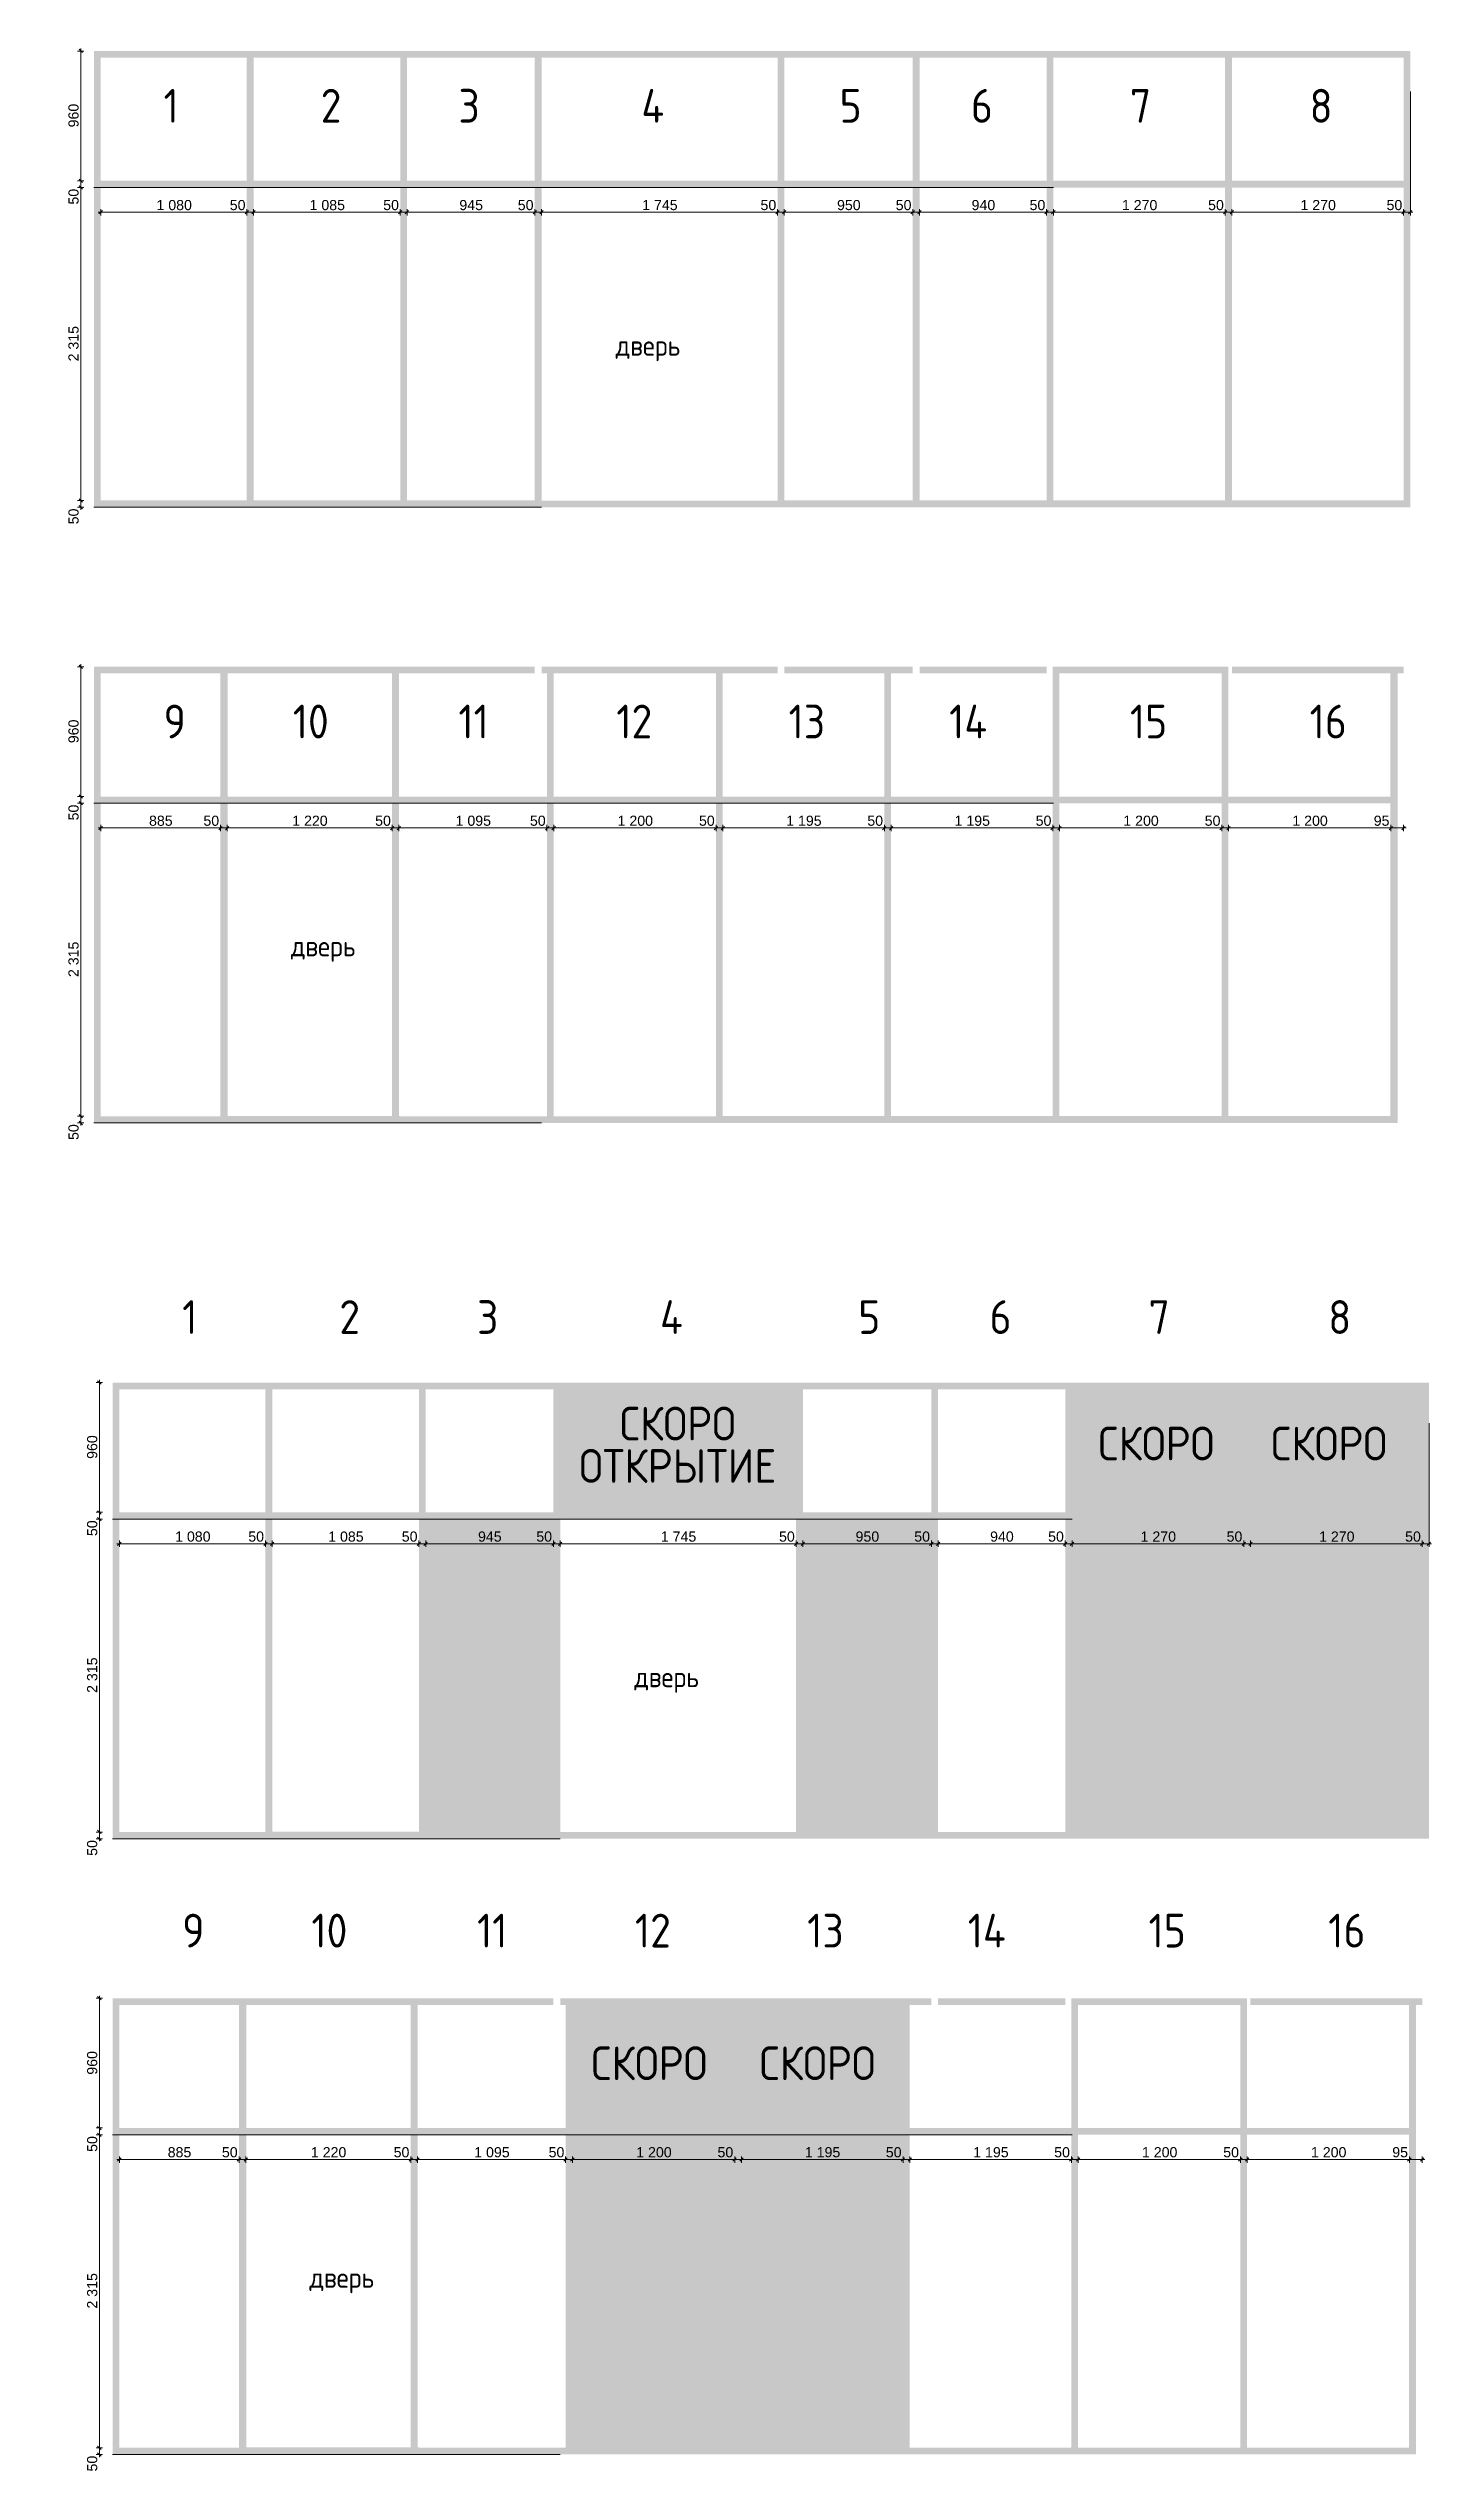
# Model space of a CAD drawing. Header units: millimetres. Extents: x 2336463 to 2579121, y 595385 to 778077.
# Drawn here: x 2472766 to 2482994, y 724080 to 742003 of the extents above; entities that cross this region are included whole.
import ezdxf

# ---------------------------------------------------------------- set-up
doc = ezdxf.new("R2010")
doc.units = ezdxf.units.MM
doc.header["$MEASUREMENT"] = 0
doc.layers.add('+обмер', color=7, linetype='Continuous')
doc.layers.add('+обмер_Ном._пера__1', color=7, linetype='Continuous', lineweight=13)
doc.layers.add('+обмер_Ном._пера__100', color=2, linetype='Continuous', lineweight=5)
doc.layers.add('+обмер_Ном._пера__242', color=7, linetype='Continuous', lineweight=13, true_color=0x1b55b5)
doc.layers.add('+обмер_Ном._пера__55', color=7, linetype='Continuous', lineweight=30, true_color=0xff0909)
doc.styles.add('СГЕНЕРИР_СТИЛЬ_1', font='arial.ttf')
doc.styles.add('СГЕНЕРИР_СТИЛЬ_4', font='isocp.shx')
doc.dimstyles.new('СГЕНЕРИР_СТИЛЬ__1', dxfattribs={"dimtxt": 75, "dimasz": 23.75, "dimexe": 0.18, "dimexo": 300, "dimgap": 0, "dimtad": 1, "dimtih": 1, "dimtoh": 1, "dimdec": 0, "dimzin": 0, "dimdsep": 46, "dimtxsty": 'СГЕНЕРИР_СТИЛЬ_1', "dimblk": 'ARROWHEAD_6', "dimblk1": 'ARROWHEAD_6', "dimblk2": 'ARROWHEAD_6', "dimcen": 0.09, "dimclrd": 256, "dimclre": 256, "dimclrt": 256, "dimazin": 0, "dimtfac": 1, "dimtdec": 4, "dimtmove": 0, "dimatfit": 3, "dimfxl": 0, "dimtolj": 1, "dimtzin": 0, "dimarcsym": 0})
doc.dimstyles.new('СГЕНЕРИР_СТИЛЬ__2', dxfattribs={"dimtxt": 75, "dimasz": 23.75, "dimexe": 0.18, "dimexo": 300, "dimgap": 0, "dimtad": 1, "dimdec": 0, "dimzin": 0, "dimdsep": 46, "dimtxsty": 'СГЕНЕРИР_СТИЛЬ_1', "dimblk": 'ARROWHEAD_6', "dimblk1": 'ARROWHEAD_6', "dimblk2": 'ARROWHEAD_6', "dimcen": 0.09, "dimclrd": 256, "dimclre": 256, "dimclrt": 256, "dimazin": 0, "dimtfac": 1, "dimtdec": 4, "dimtmove": 0, "dimatfit": 3, "dimfxl": 0, "dimtolj": 1, "dimtzin": 0, "dimarcsym": 0})

msp = doc.modelspace()

# ---------------------------------------------------------------- texts
at = {"layer": '+обмер_Ном._пера__55', "color": 1, "linetype": 'Continuous', "lineweight": 30, "true_color": 0xff0909, "attachment_point": 1, "style": 'СГЕНЕРИР_СТИЛЬ_4'}
for s, insert, char_height in [('\\A1;{\\pql;\\Fisocp.shx;1}', (2473617.6, 741703.7), 250), ('\\A1;{\\pql;\\Fisocp.shx;2}', (2474779.4, 741703.7), 250), ('\\A1;{\\pql;\\Fisocp.shx;3}', (2475798.1, 741703.7), 250), ('\\A1;{\\pql;\\Fisocp.shx;4}', (2477151, 741703.7), 250), ('\\A1;{\\pql;\\Fisocp.shx;5}', (2478616.9, 741703.7), 250), ('\\A1;{\\pql;\\Fisocp.shx;6}', (2479588.1, 741703.7), 250), ('\\A1;{\\pql;\\Fisocp.shx;7}', (2480763.9, 741703.7), 250), ('\\A1;{\\pql;\\Fisocp.shx;8}', (2482092.9, 741703.7), 250), ('\\A1;{\\pql;\\Fisocp.shx;дверь}', (2476960.8, 739880.4), 150), ('\\A1;{\\pql;\\Fisocp.shx;9}', (2473617.6, 737149.3), 250), ('\\A1;{\\pql;\\Fisocp.shx;10}', (2474573.1, 737149.3), 250), ('\\A1;{\\pql;\\Fisocp.shx;11}', (2475798.1, 737149.3), 250), ('\\A1;{\\pql;\\Fisocp.shx;12}', (2476965.7, 737149.3), 250), ('\\A1;{\\pql;\\Fisocp.shx;13}', (2478239.6, 737149.3), 250), ('\\A1;{\\pql;\\Fisocp.shx;14}', (2479426.9, 737149.3), 250), ('\\A1;{\\pql;\\Fisocp.shx;15}', (2480763.9, 737149.3), 250), ('\\A1;{\\pql;\\Fisocp.shx;16}', (2482092.9, 737149.3), 250), ('\\A1;{\\pql;\\Fisocp.shx;дверь}', (2474558.9, 735437.7), 150), ('\\A1;{\\pql;\\Fisocp.shx;1}', (2473755.4, 732744), 250), ('\\A1;{\\pql;\\Fisocp.shx;2}', (2474917.2, 732744), 250), ('\\A1;{\\pql;\\Fisocp.shx;3}', (2475935.9, 732744), 250), ('\\A1;{\\pql;\\Fisocp.shx;4}', (2477288.8, 732744), 250), ('\\A1;{\\pql;\\Fisocp.shx;5}', (2478754.7, 732744), 250), ('\\A1;{\\pql;\\Fisocp.shx;6}', (2479725.9, 732744), 250), ('\\A1;{\\pql;\\Fisocp.shx;7}', (2480901.7, 732744), 250), ('\\A1;{\\pql;\\Fisocp.shx;8}', (2482230.7, 732744), 250), ('\\A1;{\\pql;\\Fisocp.shx;СКОРО}', (2480529.7, 731808.8), 250), ('\\A1;{\\pql;\\Fisocp.shx;СКОРО}', (2481807.1, 731808.8), 250), ('\\A1;{\\pql;\\Fisocp.shx;дверь}', (2477098.6, 730031.5), 150), ('\\A1;{\\pql;\\Fisocp.shx;9}', (2473755.4, 728205.7), 250), ('\\A1;{\\pql;\\Fisocp.shx;10}', (2474710.9, 728205.7), 250), ('\\A1;{\\pql;\\Fisocp.shx;11}', (2475935.9, 728205.7), 250), ('\\A1;{\\pql;\\Fisocp.shx;12}', (2477103.5, 728205.7), 250), ('\\A1;{\\pql;\\Fisocp.shx;13}', (2478377.4, 728205.7), 250), ('\\A1;{\\pql;\\Fisocp.shx;14}', (2479564.6, 728205.7), 250), ('\\A1;{\\pql;\\Fisocp.shx;15}', (2480901.7, 728205.7), 250), ('\\A1;{\\pql;\\Fisocp.shx;16}', (2482230.7, 728205.7), 250), ('\\A1;{\\pql;\\Fisocp.shx;СКОРО}', (2476780.2, 727224.9), 250), ('\\A1;{\\pql;\\Fisocp.shx;СКОРО}', (2478024.2, 727224.9), 250), ('\\A1;{\\pql;\\Fisocp.shx;дверь}', (2474696.7, 725588.8), 150)]:
    msp.add_mtext(s, dxfattribs=dict(at, insert=insert, char_height=char_height))
at = {"layer": '+обмер_Ном._пера__55', "color": 1, "linetype": 'Continuous', "lineweight": 30, "true_color": 0xff0909, "insert": (2477420.5, 731956.1), "char_height": 250, "attachment_point": 2, "line_spacing_factor": 0.751207, "style": 'СГЕНЕРИР_СТИЛЬ_4'}
msp.add_mtext('\\A1;{\\pqc;\\Fisocp.shx;СКОРО\\P\\pqc;\\Fisocp.shx;ОТКРЫТИЕ}', dxfattribs=at)

# ---------------------------------------------------------------- blocks, each defined once
blk = doc.blocks.new('*D2239', base_point=(2086872, 585814))
at = {"layer": '+обмер_Ном._пера__242', "color": 152, "linetype": 'Continuous', "lineweight": 13, "true_color": 0x1b55b5}
for p, q in [((2473028, 738659), (2472982, 738659)), ((2472993, 738672), (2473018, 738647)), ((2472993, 738622), (2473018, 738597)), ((2473005, 738609), (2473005, 738659)), ((2473028, 738609), (2472982, 738609)), ((2473005, 738591), (2473005, 738609))]:
    blk.add_line(p, q, dxfattribs=at)
at = {"layer": '+обмер_Ном._пера__242', "color": 152, "lineweight": 13, "true_color": 0x1b55b5, "insert": (2472990, 738483), "char_height": 75, "attachment_point": 7, "rotation": 90, "style": 'СГЕНЕРИР_СТИЛЬ_1'}
blk.add_mtext('\\A1;{\\pql;\\fArial|b0|i0|c204|p38;50}', dxfattribs=at)
blk = doc.blocks.new('ARROWHEAD_6')
at = {"color": 0, "linetype": 'Continuous', "lineweight": 0}
for p, q in [((0, 0), (-1, 0)), ((-0.5, -0.5), (0.5, 0.5))]:
    blk.add_line(p, q, dxfattribs=at)
blk = doc.blocks.new('*D2240', base_point=(2086872, 585814))
at = {"layer": '+обмер_Ном._пера__242', "color": 152, "linetype": 'Continuous', "lineweight": 13, "true_color": 0x1b55b5}
for p, q in [((2473028, 740974), (2472982, 740974)), ((2472993, 740986), (2473018, 740961)), ((2473005, 738659), (2473005, 740974)), ((2473028, 738659), (2472982, 738659)), ((2472993, 738672), (2473018, 738647))]:
    blk.add_line(p, q, dxfattribs=at)
at = {"layer": '+обмер_Ном._пера__242', "color": 152, "lineweight": 13, "true_color": 0x1b55b5, "char_height": 75, "attachment_point": 7, "rotation": 90, "style": 'СГЕНЕРИР_СТИЛЬ_1'}
for s, insert in [('\\A1;{\\pql;\\fArial|b0|i0|c204|p38;50}', (2472990, 740848)), ('\\A1;{\\pql;\\fArial|b0|i0|c204|p38;2\xa0315}', (2472990, 739688))]:
    blk.add_mtext(s, dxfattribs=dict(at, insert=insert))
blk = doc.blocks.new('*D2241', base_point=(2086872, 585814))
at = {"layer": '+обмер_Ном._пера__242', "color": 152, "linetype": 'Continuous', "lineweight": 13, "true_color": 0x1b55b5}
for p, q in [((2473028, 741024), (2472982, 741024)), ((2473028, 740974), (2472982, 740974)), ((2472993, 741036), (2473018, 741011)), ((2472993, 740986), (2473018, 740961)), ((2473005, 740974), (2473005, 741024))]:
    blk.add_line(p, q, dxfattribs=at)
blk = doc.blocks.new('*D2242', base_point=(2086872, 585814))
at = {"layer": '+обмер_Ном._пера__242', "color": 152, "linetype": 'Continuous', "lineweight": 13, "true_color": 0x1b55b5}
for p, q in [((2473028, 741984), (2472982, 741984)), ((2473018, 741972), (2472993, 741997)), ((2473005, 741984), (2473005, 742003)), ((2473005, 741024), (2473005, 741984)), ((2473028, 741024), (2472982, 741024)), ((2472993, 741036), (2473018, 741011))]:
    blk.add_line(p, q, dxfattribs=at)
at = {"layer": '+обмер_Ном._пера__242', "color": 152, "lineweight": 13, "true_color": 0x1b55b5, "insert": (2472990, 741419), "char_height": 75, "attachment_point": 7, "rotation": 90, "style": 'СГЕНЕРИР_СТИЛЬ_1'}
blk.add_mtext('\\A1;{\\pql;\\fArial|b0|i0|c204|p38;960}', dxfattribs=at)
blk = doc.blocks.new('*D2243', base_point=(2086872, 585814))
at = {"layer": '+обмер_Ном._пера__242', "color": 152, "linetype": 'Continuous', "lineweight": 13, "true_color": 0x1b55b5}
for p, q in [((2473134, 740791), (2473153, 740791)), ((2473165, 740804), (2473140, 740779)), ((2473153, 740768), (2473153, 740815)), ((2473153, 740791), (2474233, 740791)), ((2474245, 740804), (2474220, 740779)), ((2474233, 740768), (2474233, 740815))]:
    blk.add_line(p, q, dxfattribs=at)
at = {"layer": '+обмер_Ном._пера__242', "color": 152, "lineweight": 13, "true_color": 0x1b55b5, "char_height": 75, "attachment_point": 7, "style": 'СГЕНЕРИР_СТИЛЬ_1'}
for s, insert in [('\\A1;{\\pql;\\fArial|b0|i0|c204|p38;1\xa0080}', (2473565, 740806)), ('\\A1;{\\pql;\\fArial|b0|i0|c204|p38;50}', (2474107, 740806))]:
    blk.add_mtext(s, dxfattribs=dict(at, insert=insert))
blk = doc.blocks.new('*D2244', base_point=(2086872, 585814))
at = {"layer": '+обмер_Ном._пера__242', "color": 152, "linetype": 'Continuous', "lineweight": 13, "true_color": 0x1b55b5}
for p, q in [((2474245, 740804), (2474220, 740779)), ((2474233, 740768), (2474233, 740815)), ((2474233, 740791), (2474283, 740791)), ((2474295, 740804), (2474270, 740779)), ((2474283, 740768), (2474283, 740815))]:
    blk.add_line(p, q, dxfattribs=at)
blk = doc.blocks.new('*D2245', base_point=(2086872, 585814))
at = {"layer": '+обмер_Ном._пера__242', "color": 152, "linetype": 'Continuous', "lineweight": 13, "true_color": 0x1b55b5}
for p, q in [((2474295, 740804), (2474270, 740779)), ((2474283, 740768), (2474283, 740815)), ((2474283, 740791), (2475368, 740791)), ((2475380, 740804), (2475355, 740779)), ((2475368, 740768), (2475368, 740815))]:
    blk.add_line(p, q, dxfattribs=at)
at = {"layer": '+обмер_Ном._пера__242', "color": 152, "lineweight": 13, "true_color": 0x1b55b5, "char_height": 75, "attachment_point": 7, "style": 'СГЕНЕРИР_СТИЛЬ_1'}
for s, insert in [('\\A1;{\\pql;\\fArial|b0|i0|c204|p38;1\xa0085}', (2474697, 740806)), ('\\A1;{\\pql;\\fArial|b0|i0|c204|p38;50}', (2475242, 740806))]:
    blk.add_mtext(s, dxfattribs=dict(at, insert=insert))
blk = doc.blocks.new('*D2246', base_point=(2086872, 585814))
at = {"layer": '+обмер_Ном._пера__242', "color": 152, "linetype": 'Continuous', "lineweight": 13, "true_color": 0x1b55b5}
for p, q in [((2475380, 740804), (2475355, 740779)), ((2475368, 740768), (2475368, 740815)), ((2475368, 740791), (2475418, 740791)), ((2475430, 740804), (2475405, 740779)), ((2475418, 740768), (2475418, 740815))]:
    blk.add_line(p, q, dxfattribs=at)
blk = doc.blocks.new('*D2247', base_point=(2086872, 585814))
at = {"layer": '+обмер_Ном._пера__242', "color": 152, "linetype": 'Continuous', "lineweight": 13, "true_color": 0x1b55b5}
for p, q in [((2475430, 740804), (2475405, 740779)), ((2475418, 740768), (2475418, 740815)), ((2475418, 740791), (2476363, 740791)), ((2476375, 740804), (2476350, 740779)), ((2476363, 740768), (2476363, 740815))]:
    blk.add_line(p, q, dxfattribs=at)
at = {"layer": '+обмер_Ном._пера__242', "color": 152, "lineweight": 13, "true_color": 0x1b55b5, "char_height": 75, "attachment_point": 7, "style": 'СГЕНЕРИР_СТИЛЬ_1'}
for s, insert in [('\\A1;{\\pql;\\fArial|b0|i0|c204|p38;945}', (2475805, 740806)), ('\\A1;{\\pql;\\fArial|b0|i0|c204|p38;50}', (2476237, 740806))]:
    blk.add_mtext(s, dxfattribs=dict(at, insert=insert))
blk = doc.blocks.new('*D2248', base_point=(2086872, 585814))
at = {"layer": '+обмер_Ном._пера__242', "color": 152, "linetype": 'Continuous', "lineweight": 13, "true_color": 0x1b55b5}
for p, q in [((2476375, 740804), (2476350, 740779)), ((2476363, 740768), (2476363, 740815)), ((2476363, 740791), (2476413, 740791)), ((2476425, 740804), (2476400, 740779)), ((2476413, 740768), (2476413, 740815))]:
    blk.add_line(p, q, dxfattribs=at)
blk = doc.blocks.new('*D2249', base_point=(2086872, 585814))
at = {"layer": '+обмер_Ном._пера__242', "color": 152, "linetype": 'Continuous', "lineweight": 13, "true_color": 0x1b55b5}
for p, q in [((2476425, 740804), (2476400, 740779)), ((2476413, 740768), (2476413, 740815)), ((2476413, 740791), (2478158, 740791)), ((2478170, 740804), (2478145, 740779)), ((2478158, 740768), (2478158, 740815))]:
    blk.add_line(p, q, dxfattribs=at)
at = {"layer": '+обмер_Ном._пера__242', "color": 152, "lineweight": 13, "true_color": 0x1b55b5, "char_height": 75, "attachment_point": 7, "style": 'СГЕНЕРИР_СТИЛЬ_1'}
for s, insert in [('\\A1;{\\pql;\\fArial|b0|i0|c204|p38;1\xa0745}', (2477157, 740806)), ('\\A1;{\\pql;\\fArial|b0|i0|c204|p38;50}', (2478032, 740806))]:
    blk.add_mtext(s, dxfattribs=dict(at, insert=insert))
blk = doc.blocks.new('*D2250', base_point=(2086872, 585814))
at = {"layer": '+обмер_Ном._пера__242', "color": 152, "linetype": 'Continuous', "lineweight": 13, "true_color": 0x1b55b5}
for p, q in [((2478170, 740804), (2478145, 740779)), ((2478158, 740768), (2478158, 740815)), ((2478158, 740791), (2478208, 740791)), ((2478220, 740804), (2478195, 740779)), ((2478208, 740768), (2478208, 740815))]:
    blk.add_line(p, q, dxfattribs=at)
blk = doc.blocks.new('*D2251', base_point=(2086872, 585814))
at = {"layer": '+обмер_Ном._пера__242', "color": 152, "linetype": 'Continuous', "lineweight": 13, "true_color": 0x1b55b5}
for p, q in [((2478220, 740804), (2478195, 740779)), ((2478208, 740768), (2478208, 740815)), ((2478208, 740791), (2479158, 740791)), ((2479170, 740804), (2479145, 740779)), ((2479158, 740768), (2479158, 740815))]:
    blk.add_line(p, q, dxfattribs=at)
at = {"layer": '+обмер_Ном._пера__242', "color": 152, "lineweight": 13, "true_color": 0x1b55b5, "char_height": 75, "attachment_point": 7, "style": 'СГЕНЕРИР_СТИЛЬ_1'}
for s, insert in [('\\A1;{\\pql;\\fArial|b0|i0|c204|p38;950}', (2478598, 740806)), ('\\A1;{\\pql;\\fArial|b0|i0|c204|p38;50}', (2479032, 740806))]:
    blk.add_mtext(s, dxfattribs=dict(at, insert=insert))
blk = doc.blocks.new('*D2252', base_point=(2086872, 585814))
at = {"layer": '+обмер_Ном._пера__242', "color": 152, "linetype": 'Continuous', "lineweight": 13, "true_color": 0x1b55b5}
for p, q in [((2479170, 740804), (2479145, 740779)), ((2479158, 740768), (2479158, 740815)), ((2479158, 740791), (2479208, 740791)), ((2479220, 740804), (2479195, 740779)), ((2479208, 740768), (2479208, 740815))]:
    blk.add_line(p, q, dxfattribs=at)
blk = doc.blocks.new('*D2253', base_point=(2086872, 585814))
at = {"layer": '+обмер_Ном._пера__242', "color": 152, "linetype": 'Continuous', "lineweight": 13, "true_color": 0x1b55b5}
for p, q in [((2479220, 740804), (2479195, 740779)), ((2479208, 740768), (2479208, 740815)), ((2479208, 740791), (2480148, 740791)), ((2480160, 740804), (2480135, 740779)), ((2480148, 740768), (2480148, 740815))]:
    blk.add_line(p, q, dxfattribs=at)
at = {"layer": '+обмер_Ном._пера__242', "color": 152, "lineweight": 13, "true_color": 0x1b55b5, "char_height": 75, "attachment_point": 7, "style": 'СГЕНЕРИР_СТИЛЬ_1'}
for s, insert in [('\\A1;{\\pql;\\fArial|b0|i0|c204|p38;940}', (2479593, 740806)), ('\\A1;{\\pql;\\fArial|b0|i0|c204|p38;50}', (2480022, 740806))]:
    blk.add_mtext(s, dxfattribs=dict(at, insert=insert))
blk = doc.blocks.new('*D2254', base_point=(2086872, 585814))
at = {"layer": '+обмер_Ном._пера__242', "color": 152, "linetype": 'Continuous', "lineweight": 13, "true_color": 0x1b55b5}
for p, q in [((2480160, 740804), (2480135, 740779)), ((2480148, 740768), (2480148, 740815)), ((2480148, 740791), (2480198, 740791)), ((2480210, 740804), (2480185, 740779)), ((2480198, 740768), (2480198, 740815))]:
    blk.add_line(p, q, dxfattribs=at)
blk = doc.blocks.new('*D2255', base_point=(2086872, 585814))
at = {"layer": '+обмер_Ном._пера__242', "color": 152, "linetype": 'Continuous', "lineweight": 13, "true_color": 0x1b55b5}
for p, q in [((2480210, 740804), (2480185, 740779)), ((2480198, 740768), (2480198, 740815)), ((2480198, 740791), (2481468, 740791)), ((2481480, 740804), (2481455, 740779)), ((2481468, 740768), (2481468, 740815))]:
    blk.add_line(p, q, dxfattribs=at)
at = {"layer": '+обмер_Ном._пера__242', "color": 152, "lineweight": 13, "true_color": 0x1b55b5, "char_height": 75, "attachment_point": 7, "style": 'СГЕНЕРИР_СТИЛЬ_1'}
for s, insert in [('\\A1;{\\pql;\\fArial|b0|i0|c204|p38;1\xa0270}', (2480705, 740806)), ('\\A1;{\\pql;\\fArial|b0|i0|c204|p38;50}', (2481342, 740806))]:
    blk.add_mtext(s, dxfattribs=dict(at, insert=insert))
blk = doc.blocks.new('*D2256', base_point=(2086872, 585814))
at = {"layer": '+обмер_Ном._пера__242', "color": 152, "linetype": 'Continuous', "lineweight": 13, "true_color": 0x1b55b5}
for p, q in [((2481480, 740804), (2481455, 740779)), ((2481468, 740768), (2481468, 740815)), ((2481468, 740791), (2481518, 740791)), ((2481530, 740804), (2481505, 740779)), ((2481518, 740768), (2481518, 740815))]:
    blk.add_line(p, q, dxfattribs=at)
blk = doc.blocks.new('*D2257', base_point=(2086872, 585814))
at = {"layer": '+обмер_Ном._пера__242', "color": 152, "linetype": 'Continuous', "lineweight": 13, "true_color": 0x1b55b5}
for p, q in [((2481530, 740804), (2481505, 740779)), ((2481518, 740768), (2481518, 740815)), ((2481518, 740791), (2482788, 740791)), ((2482800, 740804), (2482775, 740779)), ((2482788, 740768), (2482788, 740815))]:
    blk.add_line(p, q, dxfattribs=at)
at = {"layer": '+обмер_Ном._пера__242', "color": 152, "lineweight": 13, "true_color": 0x1b55b5, "char_height": 75, "attachment_point": 7, "style": 'СГЕНЕРИР_СТИЛЬ_1'}
for s, insert in [('\\A1;{\\pql;\\fArial|b0|i0|c204|p38;1\xa0270}', (2482025, 740806)), ('\\A1;{\\pql;\\fArial|b0|i0|c204|p38;50}', (2482662, 740806))]:
    blk.add_mtext(s, dxfattribs=dict(at, insert=insert))
blk = doc.blocks.new('*D2258', base_point=(2086872, 585814))
at = {"layer": '+обмер_Ном._пера__242', "color": 152, "linetype": 'Continuous', "lineweight": 13, "true_color": 0x1b55b5}
for p, q in [((2482838, 740768), (2482838, 741684)), ((2482800, 740804), (2482775, 740779)), ((2482788, 740768), (2482788, 740815)), ((2482788, 740791), (2482838, 740791)), ((2482825, 740779), (2482850, 740804)), ((2482838, 740791), (2482857, 740791))]:
    blk.add_line(p, q, dxfattribs=at)
blk = doc.blocks.new('*D2259', base_point=(2086872, 585814))
at = {"layer": '+обмер_Ном._пера__242', "color": 152, "linetype": 'Continuous', "lineweight": 13, "true_color": 0x1b55b5}
for p, q in [((2473028, 734105), (2472982, 734105)), ((2473028, 734055), (2472982, 734055)), ((2472993, 734117), (2473018, 734092)), ((2472993, 734067), (2473018, 734042)), ((2473005, 734055), (2473005, 734105)), ((2473005, 734036), (2473005, 734055))]:
    blk.add_line(p, q, dxfattribs=at)
at = {"layer": '+обмер_Ном._пера__242', "color": 152, "lineweight": 13, "true_color": 0x1b55b5, "insert": (2472990, 733929), "char_height": 75, "attachment_point": 7, "rotation": 90, "style": 'СГЕНЕРИР_СТИЛЬ_1'}
blk.add_mtext('\\A1;{\\pql;\\fArial|b0|i0|c204|p38;50}', dxfattribs=at)
blk = doc.blocks.new('*D2260', base_point=(2086872, 585814))
at = {"layer": '+обмер_Ном._пера__242', "color": 152, "linetype": 'Continuous', "lineweight": 13, "true_color": 0x1b55b5}
for p, q in [((2473028, 736420), (2472982, 736420)), ((2472993, 736432), (2473018, 736407)), ((2473005, 734105), (2473005, 736420)), ((2473028, 734105), (2472982, 734105)), ((2472993, 734117), (2473018, 734092))]:
    blk.add_line(p, q, dxfattribs=at)
at = {"layer": '+обмер_Ном._пера__242', "color": 152, "lineweight": 13, "true_color": 0x1b55b5, "char_height": 75, "attachment_point": 7, "rotation": 90, "style": 'СГЕНЕРИР_СТИЛЬ_1'}
for s, insert in [('\\A1;{\\pql;\\fArial|b0|i0|c204|p38;50}', (2472990, 736293)), ('\\A1;{\\pql;\\fArial|b0|i0|c204|p38;2\xa0315}', (2472990, 735134))]:
    blk.add_mtext(s, dxfattribs=dict(at, insert=insert))
blk = doc.blocks.new('*D2261', base_point=(2086872, 585814))
at = {"layer": '+обмер_Ном._пера__242', "color": 152, "linetype": 'Continuous', "lineweight": 13, "true_color": 0x1b55b5}
for p, q in [((2473028, 736470), (2472982, 736470)), ((2472993, 736482), (2473018, 736457)), ((2473005, 736420), (2473005, 736470)), ((2473028, 736420), (2472982, 736420)), ((2472993, 736432), (2473018, 736407))]:
    blk.add_line(p, q, dxfattribs=at)
blk = doc.blocks.new('*D2262', base_point=(2086872, 585814))
at = {"layer": '+обмер_Ном._пера__242', "color": 152, "linetype": 'Continuous', "lineweight": 13, "true_color": 0x1b55b5}
for p, q in [((2473028, 737430), (2472982, 737430)), ((2473018, 737417), (2472993, 737442)), ((2473005, 737430), (2473005, 737448)), ((2473005, 736470), (2473005, 737430)), ((2473028, 736470), (2472982, 736470)), ((2472993, 736482), (2473018, 736457))]:
    blk.add_line(p, q, dxfattribs=at)
at = {"layer": '+обмер_Ном._пера__242', "color": 152, "lineweight": 13, "true_color": 0x1b55b5, "insert": (2472990, 736864), "char_height": 75, "attachment_point": 7, "rotation": 90, "style": 'СГЕНЕРИР_СТИЛЬ_1'}
blk.add_mtext('\\A1;{\\pql;\\fArial|b0|i0|c204|p38;960}', dxfattribs=at)
blk = doc.blocks.new('*D2263', base_point=(2086872, 585814))
at = {"layer": '+обмер_Ном._пера__242', "color": 152, "linetype": 'Continuous', "lineweight": 13, "true_color": 0x1b55b5}
for p, q in [((2473134, 736237), (2473153, 736237)), ((2473165, 736249), (2473140, 736224)), ((2473153, 736213), (2473153, 736260)), ((2473153, 736237), (2474038, 736237)), ((2474050, 736249), (2474025, 736224)), ((2474038, 736213), (2474038, 736260))]:
    blk.add_line(p, q, dxfattribs=at)
at = {"layer": '+обмер_Ном._пера__242', "color": 152, "lineweight": 13, "true_color": 0x1b55b5, "char_height": 75, "attachment_point": 7, "style": 'СГЕНЕРИР_СТИЛЬ_1'}
for s, insert in [('\\A1;{\\pql;\\fArial|b0|i0|c204|p38;885}', (2473510, 736252)), ('\\A1;{\\pql;\\fArial|b0|i0|c204|p38;50}', (2473912, 736252))]:
    blk.add_mtext(s, dxfattribs=dict(at, insert=insert))
blk = doc.blocks.new('*D2264', base_point=(2086872, 585814))
at = {"layer": '+обмер_Ном._пера__242', "color": 152, "linetype": 'Continuous', "lineweight": 13, "true_color": 0x1b55b5}
for p, q in [((2474050, 736249), (2474025, 736224)), ((2474038, 736213), (2474038, 736260)), ((2474038, 736237), (2474088, 736237)), ((2474100, 736249), (2474075, 736224)), ((2474088, 736213), (2474088, 736260))]:
    blk.add_line(p, q, dxfattribs=at)
blk = doc.blocks.new('*D2265', base_point=(2086872, 585814))
at = {"layer": '+обмер_Ном._пера__242', "color": 152, "linetype": 'Continuous', "lineweight": 13, "true_color": 0x1b55b5}
for p, q in [((2474100, 736249), (2474075, 736224)), ((2474088, 736213), (2474088, 736260)), ((2474088, 736237), (2475308, 736237)), ((2475320, 736249), (2475295, 736224)), ((2475308, 736213), (2475308, 736260))]:
    blk.add_line(p, q, dxfattribs=at)
at = {"layer": '+обмер_Ном._пера__242', "color": 152, "lineweight": 13, "true_color": 0x1b55b5, "char_height": 75, "attachment_point": 7, "style": 'СГЕНЕРИР_СТИЛЬ_1'}
for s, insert in [('\\A1;{\\pql;\\fArial|b0|i0|c204|p38;1\xa0220}', (2474569, 736252)), ('\\A1;{\\pql;\\fArial|b0|i0|c204|p38;50}', (2475182, 736252))]:
    blk.add_mtext(s, dxfattribs=dict(at, insert=insert))
blk = doc.blocks.new('*D2266', base_point=(2086872, 585814))
at = {"layer": '+обмер_Ном._пера__242', "color": 152, "linetype": 'Continuous', "lineweight": 13, "true_color": 0x1b55b5}
for p, q in [((2475320, 736249), (2475295, 736224)), ((2475308, 736213), (2475308, 736260)), ((2475308, 736237), (2475358, 736237)), ((2475370, 736249), (2475345, 736224)), ((2475358, 736213), (2475358, 736260))]:
    blk.add_line(p, q, dxfattribs=at)
blk = doc.blocks.new('*D2267', base_point=(2086872, 585814))
at = {"layer": '+обмер_Ном._пера__242', "color": 152, "linetype": 'Continuous', "lineweight": 13, "true_color": 0x1b55b5}
for p, q in [((2475370, 736249), (2475345, 736224)), ((2475358, 736213), (2475358, 736260)), ((2475358, 736237), (2476453, 736237)), ((2476466, 736249), (2476441, 736224)), ((2476453, 736213), (2476453, 736260))]:
    blk.add_line(p, q, dxfattribs=at)
at = {"layer": '+обмер_Ном._пера__242', "color": 152, "lineweight": 13, "true_color": 0x1b55b5, "char_height": 75, "attachment_point": 7, "style": 'СГЕНЕРИР_СТИЛЬ_1'}
for s, insert in [('\\A1;{\\pql;\\fArial|b0|i0|c204|p38;1\xa0095}', (2475777, 736252)), ('\\A1;{\\pql;\\fArial|b0|i0|c204|p38;50}', (2476327, 736252))]:
    blk.add_mtext(s, dxfattribs=dict(at, insert=insert))
blk = doc.blocks.new('*D2268', base_point=(2086872, 585814))
at = {"layer": '+обмер_Ном._пера__242', "color": 152, "linetype": 'Continuous', "lineweight": 13, "true_color": 0x1b55b5}
for p, q in [((2476466, 736249), (2476441, 736224)), ((2476453, 736213), (2476453, 736260)), ((2476453, 736237), (2476503, 736237)), ((2476515, 736249), (2476490, 736224)), ((2476503, 736213), (2476503, 736260))]:
    blk.add_line(p, q, dxfattribs=at)
blk = doc.blocks.new('*D2269', base_point=(2086872, 585814))
at = {"layer": '+обмер_Ном._пера__242', "color": 152, "linetype": 'Continuous', "lineweight": 13, "true_color": 0x1b55b5}
for p, q in [((2476515, 736249), (2476490, 736224)), ((2476503, 736213), (2476503, 736260)), ((2476503, 736237), (2477703, 736237)), ((2477715, 736249), (2477690, 736224)), ((2477703, 736213), (2477703, 736260))]:
    blk.add_line(p, q, dxfattribs=at)
at = {"layer": '+обмер_Ном._пера__242', "color": 152, "lineweight": 13, "true_color": 0x1b55b5, "char_height": 75, "attachment_point": 7, "style": 'СГЕНЕРИР_СТИЛЬ_1'}
for s, insert in [('\\A1;{\\pql;\\fArial|b0|i0|c204|p38;1\xa0200}', (2476975, 736252)), ('\\A1;{\\pql;\\fArial|b0|i0|c204|p38;50}', (2477577, 736252))]:
    blk.add_mtext(s, dxfattribs=dict(at, insert=insert))
blk = doc.blocks.new('*D2270', base_point=(2086872, 585814))
at = {"layer": '+обмер_Ном._пера__242', "color": 152, "linetype": 'Continuous', "lineweight": 13, "true_color": 0x1b55b5}
for p, q in [((2477715, 736249), (2477690, 736224)), ((2477703, 736213), (2477703, 736260)), ((2477703, 736237), (2477753, 736237)), ((2477765, 736249), (2477740, 736224)), ((2477753, 736213), (2477753, 736260))]:
    blk.add_line(p, q, dxfattribs=at)
blk = doc.blocks.new('*D2271', base_point=(2086872, 585814))
at = {"layer": '+обмер_Ном._пера__242', "color": 152, "linetype": 'Continuous', "lineweight": 13, "true_color": 0x1b55b5}
for p, q in [((2477765, 736249), (2477740, 736224)), ((2477753, 736213), (2477753, 736260)), ((2477753, 736237), (2478948, 736237)), ((2478960, 736249), (2478935, 736224)), ((2478948, 736213), (2478948, 736260))]:
    blk.add_line(p, q, dxfattribs=at)
at = {"layer": '+обмер_Ном._пера__242', "color": 152, "lineweight": 13, "true_color": 0x1b55b5, "char_height": 75, "attachment_point": 7, "style": 'СГЕНЕРИР_СТИЛЬ_1'}
for s, insert in [('\\A1;{\\pql;\\fArial|b0|i0|c204|p38;1\xa0195}', (2478222, 736252)), ('\\A1;{\\pql;\\fArial|b0|i0|c204|p38;50}', (2478822, 736252))]:
    blk.add_mtext(s, dxfattribs=dict(at, insert=insert))
blk = doc.blocks.new('*D2272', base_point=(2086872, 585814))
at = {"layer": '+обмер_Ном._пера__242', "color": 152, "linetype": 'Continuous', "lineweight": 13, "true_color": 0x1b55b5}
for p, q in [((2478960, 736249), (2478935, 736224)), ((2478948, 736213), (2478948, 736260)), ((2478948, 736237), (2478998, 736237)), ((2479010, 736249), (2478985, 736224)), ((2478998, 736213), (2478998, 736260))]:
    blk.add_line(p, q, dxfattribs=at)
blk = doc.blocks.new('*D2273', base_point=(2086872, 585814))
at = {"layer": '+обмер_Ном._пера__242', "color": 152, "linetype": 'Continuous', "lineweight": 13, "true_color": 0x1b55b5}
for p, q in [((2479010, 736249), (2478985, 736224)), ((2478998, 736213), (2478998, 736260)), ((2478998, 736237), (2480193, 736237)), ((2480205, 736249), (2480180, 736224)), ((2480193, 736213), (2480193, 736260))]:
    blk.add_line(p, q, dxfattribs=at)
at = {"layer": '+обмер_Ном._пера__242', "color": 152, "lineweight": 13, "true_color": 0x1b55b5, "char_height": 75, "attachment_point": 7, "style": 'СГЕНЕРИР_СТИЛЬ_1'}
for s, insert in [('\\A1;{\\pql;\\fArial|b0|i0|c204|p38;1\xa0195}', (2479467, 736252)), ('\\A1;{\\pql;\\fArial|b0|i0|c204|p38;50}', (2480067, 736252))]:
    blk.add_mtext(s, dxfattribs=dict(at, insert=insert))
blk = doc.blocks.new('*D2274', base_point=(2086872, 585814))
at = {"layer": '+обмер_Ном._пера__242', "color": 152, "linetype": 'Continuous', "lineweight": 13, "true_color": 0x1b55b5}
for p, q in [((2480205, 736249), (2480180, 736224)), ((2480193, 736213), (2480193, 736260)), ((2480193, 736237), (2480243, 736237)), ((2480255, 736249), (2480230, 736224)), ((2480243, 736213), (2480243, 736260))]:
    blk.add_line(p, q, dxfattribs=at)
blk = doc.blocks.new('*D2275', base_point=(2086872, 585814))
at = {"layer": '+обмер_Ном._пера__242', "color": 152, "linetype": 'Continuous', "lineweight": 13, "true_color": 0x1b55b5}
for p, q in [((2480255, 736249), (2480230, 736224)), ((2480243, 736213), (2480243, 736260)), ((2480243, 736237), (2481443, 736237)), ((2481455, 736249), (2481430, 736224)), ((2481443, 736213), (2481443, 736260))]:
    blk.add_line(p, q, dxfattribs=at)
at = {"layer": '+обмер_Ном._пера__242', "color": 152, "lineweight": 13, "true_color": 0x1b55b5, "char_height": 75, "attachment_point": 7, "style": 'СГЕНЕРИР_СТИЛЬ_1'}
for s, insert in [('\\A1;{\\pql;\\fArial|b0|i0|c204|p38;1\xa0200}', (2480715, 736252)), ('\\A1;{\\pql;\\fArial|b0|i0|c204|p38;50}', (2481317, 736252))]:
    blk.add_mtext(s, dxfattribs=dict(at, insert=insert))
blk = doc.blocks.new('*D2276', base_point=(2086872, 585814))
at = {"layer": '+обмер_Ном._пера__242', "color": 152, "linetype": 'Continuous', "lineweight": 13, "true_color": 0x1b55b5}
for p, q in [((2481455, 736249), (2481430, 736224)), ((2481443, 736213), (2481443, 736260)), ((2481443, 736237), (2481493, 736237)), ((2481505, 736249), (2481480, 736224)), ((2481493, 736213), (2481493, 736260))]:
    blk.add_line(p, q, dxfattribs=at)
blk = doc.blocks.new('*D2277', base_point=(2086872, 585814))
at = {"layer": '+обмер_Ном._пера__242', "color": 152, "linetype": 'Continuous', "lineweight": 13, "true_color": 0x1b55b5}
for p, q in [((2481505, 736249), (2481480, 736224)), ((2481493, 736213), (2481493, 736260)), ((2481493, 736237), (2482693, 736237)), ((2482705, 736249), (2482680, 736224)), ((2482693, 736213), (2482693, 736260))]:
    blk.add_line(p, q, dxfattribs=at)
at = {"layer": '+обмер_Ном._пера__242', "color": 152, "lineweight": 13, "true_color": 0x1b55b5, "char_height": 75, "attachment_point": 7, "style": 'СГЕНЕРИР_СТИЛЬ_1'}
for s, insert in [('\\A1;{\\pql;\\fArial|b0|i0|c204|p38;1\xa0200}', (2481965, 736252)), ('\\A1;{\\pql;\\fArial|b0|i0|c204|p38;95}', (2482567, 736252))]:
    blk.add_mtext(s, dxfattribs=dict(at, insert=insert))
blk = doc.blocks.new('*D2278', base_point=(2086872, 585814))
at = {"layer": '+обмер_Ном._пера__242', "color": 152, "linetype": 'Continuous', "lineweight": 13, "true_color": 0x1b55b5}
for p, q in [((2482705, 736249), (2482680, 736224)), ((2482693, 736213), (2482693, 736260)), ((2482693, 736237), (2482788, 736237)), ((2482775, 736224), (2482800, 736249)), ((2482788, 736213), (2482788, 736260)), ((2482788, 736237), (2482807, 736237))]:
    blk.add_line(p, q, dxfattribs=at)
blk = doc.blocks.new('*D2279', base_point=(2086872, 585814))
at = {"layer": '+обмер_Ном._пера__242', "color": 152, "linetype": 'Continuous', "lineweight": 13, "true_color": 0x1b55b5}
for p, q in [((2473166, 728810), (2473119, 728810)), ((2473130, 728823), (2473155, 728798)), ((2473130, 728773), (2473155, 728748)), ((2473143, 728760), (2473143, 728810)), ((2473166, 728760), (2473119, 728760)), ((2473143, 728742), (2473143, 728760))]:
    blk.add_line(p, q, dxfattribs=at)
at = {"layer": '+обмер_Ном._пера__242', "color": 152, "lineweight": 13, "true_color": 0x1b55b5, "insert": (2473128, 728634), "char_height": 75, "attachment_point": 7, "rotation": 90, "style": 'СГЕНЕРИР_СТИЛЬ_1'}
blk.add_mtext('\\A1;{\\pql;\\fArial|b0|i0|c204|p38;50}', dxfattribs=at)
blk = doc.blocks.new('*D2280', base_point=(2086872, 585814))
at = {"layer": '+обмер_Ном._пера__242', "color": 152, "linetype": 'Continuous', "lineweight": 13, "true_color": 0x1b55b5}
for p, q in [((2473166, 731125), (2473119, 731125)), ((2473130, 731137), (2473155, 731112)), ((2473143, 728810), (2473143, 731125)), ((2473166, 728810), (2473119, 728810)), ((2473130, 728823), (2473155, 728798))]:
    blk.add_line(p, q, dxfattribs=at)
at = {"layer": '+обмер_Ном._пера__242', "color": 152, "lineweight": 13, "true_color": 0x1b55b5, "char_height": 75, "attachment_point": 7, "rotation": 90, "style": 'СГЕНЕРИР_СТИЛЬ_1'}
for s, insert in [('\\A1;{\\pql;\\fArial|b0|i0|c204|p38;50}', (2473128, 730999)), ('\\A1;{\\pql;\\fArial|b0|i0|c204|p38;2\xa0315}', (2473128, 729839))]:
    blk.add_mtext(s, dxfattribs=dict(at, insert=insert))
blk = doc.blocks.new('*D2281', base_point=(2086872, 585814))
at = {"layer": '+обмер_Ном._пера__242', "color": 152, "linetype": 'Continuous', "lineweight": 13, "true_color": 0x1b55b5}
for p, q in [((2473166, 731175), (2473119, 731175)), ((2473166, 731125), (2473119, 731125)), ((2473130, 731187), (2473155, 731162)), ((2473130, 731137), (2473155, 731112)), ((2473143, 731125), (2473143, 731175))]:
    blk.add_line(p, q, dxfattribs=at)
blk = doc.blocks.new('*D2282', base_point=(2086872, 585814))
at = {"layer": '+обмер_Ном._пера__242', "color": 152, "linetype": 'Continuous', "lineweight": 13, "true_color": 0x1b55b5}
for p, q in [((2473166, 732135), (2473119, 732135)), ((2473155, 732123), (2473130, 732148)), ((2473143, 732135), (2473143, 732154)), ((2473143, 731175), (2473143, 732135)), ((2473166, 731175), (2473119, 731175)), ((2473130, 731187), (2473155, 731162))]:
    blk.add_line(p, q, dxfattribs=at)
at = {"layer": '+обмер_Ном._пера__242', "color": 152, "lineweight": 13, "true_color": 0x1b55b5, "insert": (2473128, 731570), "char_height": 75, "attachment_point": 7, "rotation": 90, "style": 'СГЕНЕРИР_СТИЛЬ_1'}
blk.add_mtext('\\A1;{\\pql;\\fArial|b0|i0|c204|p38;960}', dxfattribs=at)
blk = doc.blocks.new('*D2283', base_point=(2086872, 585814))
at = {"layer": '+обмер_Ном._пера__242', "color": 152, "linetype": 'Continuous', "lineweight": 13, "true_color": 0x1b55b5}
for p, q in [((2473272, 730942), (2473291, 730942)), ((2473303, 730955), (2473278, 730930)), ((2473291, 730919), (2473291, 730966)), ((2473291, 730942), (2474371, 730942)), ((2474383, 730955), (2474358, 730930)), ((2474371, 730919), (2474371, 730966))]:
    blk.add_line(p, q, dxfattribs=at)
at = {"layer": '+обмер_Ном._пера__242', "color": 152, "lineweight": 13, "true_color": 0x1b55b5, "char_height": 75, "attachment_point": 7, "style": 'СГЕНЕРИР_СТИЛЬ_1'}
for s, insert in [('\\A1;{\\pql;\\fArial|b0|i0|c204|p38;1\xa0080}', (2473703, 730957)), ('\\A1;{\\pql;\\fArial|b0|i0|c204|p38;50}', (2474244, 730957))]:
    blk.add_mtext(s, dxfattribs=dict(at, insert=insert))
blk = doc.blocks.new('*D2284', base_point=(2086872, 585814))
at = {"layer": '+обмер_Ном._пера__242', "color": 152, "linetype": 'Continuous', "lineweight": 13, "true_color": 0x1b55b5}
for p, q in [((2474383, 730955), (2474358, 730930)), ((2474371, 730919), (2474371, 730966)), ((2474371, 730942), (2474421, 730942)), ((2474433, 730955), (2474408, 730930)), ((2474421, 730919), (2474421, 730966))]:
    blk.add_line(p, q, dxfattribs=at)
blk = doc.blocks.new('*D2285', base_point=(2086872, 585814))
at = {"layer": '+обмер_Ном._пера__242', "color": 152, "linetype": 'Continuous', "lineweight": 13, "true_color": 0x1b55b5}
for p, q in [((2474433, 730955), (2474408, 730930)), ((2474421, 730919), (2474421, 730966)), ((2474421, 730942), (2475506, 730942)), ((2475518, 730955), (2475493, 730930)), ((2475506, 730919), (2475506, 730966))]:
    blk.add_line(p, q, dxfattribs=at)
at = {"layer": '+обмер_Ном._пера__242', "color": 152, "lineweight": 13, "true_color": 0x1b55b5, "char_height": 75, "attachment_point": 7, "style": 'СГЕНЕРИР_СТИЛЬ_1'}
for s, insert in [('\\A1;{\\pql;\\fArial|b0|i0|c204|p38;1\xa0085}', (2474835, 730957)), ('\\A1;{\\pql;\\fArial|b0|i0|c204|p38;50}', (2475379, 730957))]:
    blk.add_mtext(s, dxfattribs=dict(at, insert=insert))
blk = doc.blocks.new('*D2286', base_point=(2086872, 585814))
at = {"layer": '+обмер_Ном._пера__242', "color": 152, "linetype": 'Continuous', "lineweight": 13, "true_color": 0x1b55b5}
for p, q in [((2475518, 730955), (2475493, 730930)), ((2475506, 730919), (2475506, 730966)), ((2475506, 730942), (2475556, 730942)), ((2475568, 730955), (2475543, 730930)), ((2475556, 730919), (2475556, 730966))]:
    blk.add_line(p, q, dxfattribs=at)
blk = doc.blocks.new('*D2287', base_point=(2086872, 585814))
at = {"layer": '+обмер_Ном._пера__242', "color": 152, "linetype": 'Continuous', "lineweight": 13, "true_color": 0x1b55b5}
for p, q in [((2475568, 730955), (2475543, 730930)), ((2475556, 730919), (2475556, 730966)), ((2475556, 730942), (2476501, 730942)), ((2476513, 730955), (2476488, 730930)), ((2476501, 730919), (2476501, 730966))]:
    blk.add_line(p, q, dxfattribs=at)
at = {"layer": '+обмер_Ном._пера__242', "color": 152, "lineweight": 13, "true_color": 0x1b55b5, "char_height": 75, "attachment_point": 7, "style": 'СГЕНЕРИР_СТИЛЬ_1'}
for s, insert in [('\\A1;{\\pql;\\fArial|b0|i0|c204|p38;945}', (2475943, 730957)), ('\\A1;{\\pql;\\fArial|b0|i0|c204|p38;50}', (2476374, 730957))]:
    blk.add_mtext(s, dxfattribs=dict(at, insert=insert))
blk = doc.blocks.new('*D2288', base_point=(2086872, 585814))
at = {"layer": '+обмер_Ном._пера__242', "color": 152, "linetype": 'Continuous', "lineweight": 13, "true_color": 0x1b55b5}
for p, q in [((2476513, 730955), (2476488, 730930)), ((2476501, 730919), (2476501, 730966)), ((2476501, 730942), (2476551, 730942)), ((2476563, 730955), (2476538, 730930)), ((2476551, 730919), (2476551, 730966))]:
    blk.add_line(p, q, dxfattribs=at)
blk = doc.blocks.new('*D2289', base_point=(2086872, 585814))
at = {"layer": '+обмер_Ном._пера__242', "color": 152, "linetype": 'Continuous', "lineweight": 13, "true_color": 0x1b55b5}
for p, q in [((2476563, 730955), (2476538, 730930)), ((2476551, 730919), (2476551, 730966)), ((2476551, 730942), (2478296, 730942)), ((2478308, 730955), (2478283, 730930)), ((2478296, 730919), (2478296, 730966))]:
    blk.add_line(p, q, dxfattribs=at)
at = {"layer": '+обмер_Ном._пера__242', "color": 152, "lineweight": 13, "true_color": 0x1b55b5, "char_height": 75, "attachment_point": 7, "style": 'СГЕНЕРИР_СТИЛЬ_1'}
for s, insert in [('\\A1;{\\pql;\\fArial|b0|i0|c204|p38;1\xa0745}', (2477295, 730957)), ('\\A1;{\\pql;\\fArial|b0|i0|c204|p38;50}', (2478169, 730957))]:
    blk.add_mtext(s, dxfattribs=dict(at, insert=insert))
blk = doc.blocks.new('*D2290', base_point=(2086872, 585814))
at = {"layer": '+обмер_Ном._пера__242', "color": 152, "linetype": 'Continuous', "lineweight": 13, "true_color": 0x1b55b5}
for p, q in [((2478308, 730955), (2478283, 730930)), ((2478296, 730919), (2478296, 730966)), ((2478296, 730942), (2478346, 730942)), ((2478358, 730955), (2478333, 730930)), ((2478346, 730919), (2478346, 730966))]:
    blk.add_line(p, q, dxfattribs=at)
blk = doc.blocks.new('*D2291', base_point=(2086872, 585814))
at = {"layer": '+обмер_Ном._пера__242', "color": 152, "linetype": 'Continuous', "lineweight": 13, "true_color": 0x1b55b5}
for p, q in [((2478358, 730955), (2478333, 730930)), ((2478346, 730919), (2478346, 730966)), ((2478346, 730942), (2479296, 730942)), ((2479308, 730955), (2479283, 730930)), ((2479296, 730919), (2479296, 730966))]:
    blk.add_line(p, q, dxfattribs=at)
at = {"layer": '+обмер_Ном._пера__242', "color": 152, "lineweight": 13, "true_color": 0x1b55b5, "char_height": 75, "attachment_point": 7, "style": 'СГЕНЕРИР_СТИЛЬ_1'}
for s, insert in [('\\A1;{\\pql;\\fArial|b0|i0|c204|p38;950}', (2478735, 730957)), ('\\A1;{\\pql;\\fArial|b0|i0|c204|p38;50}', (2479169, 730957))]:
    blk.add_mtext(s, dxfattribs=dict(at, insert=insert))
blk = doc.blocks.new('*D2292', base_point=(2086872, 585814))
at = {"layer": '+обмер_Ном._пера__242', "color": 152, "linetype": 'Continuous', "lineweight": 13, "true_color": 0x1b55b5}
for p, q in [((2479308, 730955), (2479283, 730930)), ((2479296, 730919), (2479296, 730966)), ((2479296, 730942), (2479346, 730942)), ((2479358, 730955), (2479333, 730930)), ((2479346, 730919), (2479346, 730966))]:
    blk.add_line(p, q, dxfattribs=at)
blk = doc.blocks.new('*D2293', base_point=(2086872, 585814))
at = {"layer": '+обмер_Ном._пера__242', "color": 152, "linetype": 'Continuous', "lineweight": 13, "true_color": 0x1b55b5}
for p, q in [((2479358, 730955), (2479333, 730930)), ((2479346, 730919), (2479346, 730966)), ((2479346, 730942), (2480286, 730942)), ((2480298, 730955), (2480273, 730930)), ((2480286, 730919), (2480286, 730966))]:
    blk.add_line(p, q, dxfattribs=at)
at = {"layer": '+обмер_Ном._пера__242', "color": 152, "lineweight": 13, "true_color": 0x1b55b5, "char_height": 75, "attachment_point": 7, "style": 'СГЕНЕРИР_СТИЛЬ_1'}
for s, insert in [('\\A1;{\\pql;\\fArial|b0|i0|c204|p38;940}', (2479730, 730957)), ('\\A1;{\\pql;\\fArial|b0|i0|c204|p38;50}', (2480159, 730957))]:
    blk.add_mtext(s, dxfattribs=dict(at, insert=insert))
blk = doc.blocks.new('*D2294', base_point=(2086872, 585814))
at = {"layer": '+обмер_Ном._пера__242', "color": 152, "linetype": 'Continuous', "lineweight": 13, "true_color": 0x1b55b5}
for p, q in [((2480298, 730955), (2480273, 730930)), ((2480286, 730919), (2480286, 730966)), ((2480286, 730942), (2480336, 730942)), ((2480348, 730955), (2480323, 730930)), ((2480336, 730919), (2480336, 730966))]:
    blk.add_line(p, q, dxfattribs=at)
blk = doc.blocks.new('*D2295', base_point=(2086872, 585814))
at = {"layer": '+обмер_Ном._пера__242', "color": 152, "linetype": 'Continuous', "lineweight": 13, "true_color": 0x1b55b5}
for p, q in [((2480348, 730955), (2480323, 730930)), ((2480336, 730919), (2480336, 730966)), ((2480336, 730942), (2481606, 730942)), ((2481618, 730955), (2481593, 730930)), ((2481606, 730919), (2481606, 730966))]:
    blk.add_line(p, q, dxfattribs=at)
at = {"layer": '+обмер_Ном._пера__242', "color": 152, "lineweight": 13, "true_color": 0x1b55b5, "char_height": 75, "attachment_point": 7, "style": 'СГЕНЕРИР_СТИЛЬ_1'}
for s, insert in [('\\A1;{\\pql;\\fArial|b0|i0|c204|p38;1\xa0270}', (2480843, 730957)), ('\\A1;{\\pql;\\fArial|b0|i0|c204|p38;50}', (2481479, 730957))]:
    blk.add_mtext(s, dxfattribs=dict(at, insert=insert))
blk = doc.blocks.new('*D2296', base_point=(2086872, 585814))
at = {"layer": '+обмер_Ном._пера__242', "color": 152, "linetype": 'Continuous', "lineweight": 13, "true_color": 0x1b55b5}
for p, q in [((2481618, 730955), (2481593, 730930)), ((2481606, 730919), (2481606, 730966)), ((2481606, 730942), (2481656, 730942)), ((2481668, 730955), (2481643, 730930)), ((2481656, 730919), (2481656, 730966))]:
    blk.add_line(p, q, dxfattribs=at)
blk = doc.blocks.new('*D2297', base_point=(2086872, 585814))
at = {"layer": '+обмер_Ном._пера__242', "color": 152, "linetype": 'Continuous', "lineweight": 13, "true_color": 0x1b55b5}
for p, q in [((2481668, 730955), (2481643, 730930)), ((2481656, 730919), (2481656, 730966)), ((2481656, 730942), (2482926, 730942)), ((2482938, 730955), (2482913, 730930)), ((2482926, 730919), (2482926, 730966))]:
    blk.add_line(p, q, dxfattribs=at)
at = {"layer": '+обмер_Ном._пера__242', "color": 152, "lineweight": 13, "true_color": 0x1b55b5, "char_height": 75, "attachment_point": 7, "style": 'СГЕНЕРИР_СТИЛЬ_1'}
for s, insert in [('\\A1;{\\pql;\\fArial|b0|i0|c204|p38;1\xa0270}', (2482163, 730957)), ('\\A1;{\\pql;\\fArial|b0|i0|c204|p38;50}', (2482799, 730957))]:
    blk.add_mtext(s, dxfattribs=dict(at, insert=insert))
blk = doc.blocks.new('*D2298', base_point=(2086872, 585814))
at = {"layer": '+обмер_Ном._пера__242', "color": 152, "linetype": 'Continuous', "lineweight": 13, "true_color": 0x1b55b5}
for p, q in [((2482976, 730919), (2482976, 731835)), ((2482938, 730955), (2482913, 730930)), ((2482926, 730919), (2482926, 730966)), ((2482926, 730942), (2482976, 730942)), ((2482963, 730930), (2482988, 730955)), ((2482976, 730942), (2482994, 730942))]:
    blk.add_line(p, q, dxfattribs=at)
blk = doc.blocks.new('*D2299', base_point=(2086872, 585814))
at = {"layer": '+обмер_Ном._пера__242', "color": 152, "linetype": 'Continuous', "lineweight": 13, "true_color": 0x1b55b5}
for p, q in [((2473166, 724256), (2473119, 724256)), ((2473166, 724206), (2473119, 724206)), ((2473130, 724268), (2473155, 724243)), ((2473130, 724218), (2473155, 724193)), ((2473143, 724206), (2473143, 724256)), ((2473143, 724187), (2473143, 724206))]:
    blk.add_line(p, q, dxfattribs=at)
at = {"layer": '+обмер_Ном._пера__242', "color": 152, "lineweight": 13, "true_color": 0x1b55b5, "insert": (2473128, 724080), "char_height": 75, "attachment_point": 7, "rotation": 90, "style": 'СГЕНЕРИР_СТИЛЬ_1'}
blk.add_mtext('\\A1;{\\pql;\\fArial|b0|i0|c204|p38;50}', dxfattribs=at)
blk = doc.blocks.new('*D2300', base_point=(2086872, 585814))
at = {"layer": '+обмер_Ном._пера__242', "color": 152, "linetype": 'Continuous', "lineweight": 13, "true_color": 0x1b55b5}
for p, q in [((2473166, 726571), (2473119, 726571)), ((2473130, 726583), (2473155, 726558)), ((2473143, 724256), (2473143, 726571)), ((2473166, 724256), (2473119, 724256)), ((2473130, 724268), (2473155, 724243))]:
    blk.add_line(p, q, dxfattribs=at)
at = {"layer": '+обмер_Ном._пера__242', "color": 152, "lineweight": 13, "true_color": 0x1b55b5, "char_height": 75, "attachment_point": 7, "rotation": 90, "style": 'СГЕНЕРИР_СТИЛЬ_1'}
for s, insert in [('\\A1;{\\pql;\\fArial|b0|i0|c204|p38;50}', (2473128, 726444)), ('\\A1;{\\pql;\\fArial|b0|i0|c204|p38;2\xa0315}', (2473128, 725285))]:
    blk.add_mtext(s, dxfattribs=dict(at, insert=insert))
blk = doc.blocks.new('*D2301', base_point=(2086872, 585814))
at = {"layer": '+обмер_Ном._пера__242', "color": 152, "linetype": 'Continuous', "lineweight": 13, "true_color": 0x1b55b5}
for p, q in [((2473166, 726621), (2473119, 726621)), ((2473130, 726633), (2473155, 726608)), ((2473143, 726571), (2473143, 726621)), ((2473166, 726571), (2473119, 726571)), ((2473130, 726583), (2473155, 726558))]:
    blk.add_line(p, q, dxfattribs=at)
blk = doc.blocks.new('*D2302', base_point=(2086872, 585814))
at = {"layer": '+обмер_Ном._пера__242', "color": 152, "linetype": 'Continuous', "lineweight": 13, "true_color": 0x1b55b5}
for p, q in [((2473166, 727581), (2473119, 727581)), ((2473155, 727568), (2473130, 727593)), ((2473143, 727581), (2473143, 727599)), ((2473143, 726621), (2473143, 727581)), ((2473166, 726621), (2473119, 726621)), ((2473130, 726633), (2473155, 726608))]:
    blk.add_line(p, q, dxfattribs=at)
at = {"layer": '+обмер_Ном._пера__242', "color": 152, "lineweight": 13, "true_color": 0x1b55b5, "insert": (2473128, 727015), "char_height": 75, "attachment_point": 7, "rotation": 90, "style": 'СГЕНЕРИР_СТИЛЬ_1'}
blk.add_mtext('\\A1;{\\pql;\\fArial|b0|i0|c204|p38;960}', dxfattribs=at)
blk = doc.blocks.new('*D2303', base_point=(2086872, 585814))
at = {"layer": '+обмер_Ном._пера__242', "color": 152, "linetype": 'Continuous', "lineweight": 13, "true_color": 0x1b55b5}
for p, q in [((2473272, 726388), (2473291, 726388)), ((2473303, 726400), (2473278, 726375)), ((2473291, 726364), (2473291, 726411)), ((2473291, 726388), (2474176, 726388)), ((2474188, 726400), (2474163, 726375)), ((2474176, 726364), (2474176, 726411))]:
    blk.add_line(p, q, dxfattribs=at)
at = {"layer": '+обмер_Ном._пера__242', "color": 152, "lineweight": 13, "true_color": 0x1b55b5, "char_height": 75, "attachment_point": 7, "style": 'СГЕНЕРИР_СТИЛЬ_1'}
for s, insert in [('\\A1;{\\pql;\\fArial|b0|i0|c204|p38;885}', (2473648, 726403)), ('\\A1;{\\pql;\\fArial|b0|i0|c204|p38;50}', (2474049, 726403))]:
    blk.add_mtext(s, dxfattribs=dict(at, insert=insert))
blk = doc.blocks.new('*D2304', base_point=(2086872, 585814))
at = {"layer": '+обмер_Ном._пера__242', "color": 152, "linetype": 'Continuous', "lineweight": 13, "true_color": 0x1b55b5}
for p, q in [((2474188, 726400), (2474163, 726375)), ((2474176, 726364), (2474176, 726411)), ((2474176, 726388), (2474225, 726388)), ((2474238, 726400), (2474213, 726375)), ((2474225, 726364), (2474225, 726411))]:
    blk.add_line(p, q, dxfattribs=at)
blk = doc.blocks.new('*D2305', base_point=(2086872, 585814))
at = {"layer": '+обмер_Ном._пера__242', "color": 152, "linetype": 'Continuous', "lineweight": 13, "true_color": 0x1b55b5}
for p, q in [((2474238, 726400), (2474213, 726375)), ((2474225, 726364), (2474225, 726411)), ((2474225, 726388), (2475446, 726388)), ((2475458, 726400), (2475433, 726375)), ((2475446, 726364), (2475446, 726411))]:
    blk.add_line(p, q, dxfattribs=at)
at = {"layer": '+обмер_Ном._пера__242', "color": 152, "lineweight": 13, "true_color": 0x1b55b5, "char_height": 75, "attachment_point": 7, "style": 'СГЕНЕРИР_СТИЛЬ_1'}
for s, insert in [('\\A1;{\\pql;\\fArial|b0|i0|c204|p38;1\xa0220}', (2474707, 726403)), ('\\A1;{\\pql;\\fArial|b0|i0|c204|p38;50}', (2475319, 726403))]:
    blk.add_mtext(s, dxfattribs=dict(at, insert=insert))
blk = doc.blocks.new('*D2306', base_point=(2086872, 585814))
at = {"layer": '+обмер_Ном._пера__242', "color": 152, "linetype": 'Continuous', "lineweight": 13, "true_color": 0x1b55b5}
for p, q in [((2475458, 726400), (2475433, 726375)), ((2475446, 726364), (2475446, 726411)), ((2475446, 726388), (2475496, 726388)), ((2475508, 726400), (2475483, 726375)), ((2475496, 726364), (2475496, 726411))]:
    blk.add_line(p, q, dxfattribs=at)
blk = doc.blocks.new('*D2307', base_point=(2086872, 585814))
at = {"layer": '+обмер_Ном._пера__242', "color": 152, "linetype": 'Continuous', "lineweight": 13, "true_color": 0x1b55b5}
for p, q in [((2475508, 726400), (2475483, 726375)), ((2475496, 726364), (2475496, 726411)), ((2475496, 726388), (2476591, 726388)), ((2476603, 726400), (2476578, 726375)), ((2476591, 726364), (2476591, 726411))]:
    blk.add_line(p, q, dxfattribs=at)
at = {"layer": '+обмер_Ном._пера__242', "color": 152, "lineweight": 13, "true_color": 0x1b55b5, "char_height": 75, "attachment_point": 7, "style": 'СГЕНЕРИР_СТИЛЬ_1'}
for s, insert in [('\\A1;{\\pql;\\fArial|b0|i0|c204|p38;1\xa0095}', (2475915, 726403)), ('\\A1;{\\pql;\\fArial|b0|i0|c204|p38;50}', (2476465, 726403))]:
    blk.add_mtext(s, dxfattribs=dict(at, insert=insert))
blk = doc.blocks.new('*D2308', base_point=(2086872, 585814))
at = {"layer": '+обмер_Ном._пера__242', "color": 152, "linetype": 'Continuous', "lineweight": 13, "true_color": 0x1b55b5}
for p, q in [((2476603, 726400), (2476578, 726375)), ((2476591, 726364), (2476591, 726411)), ((2476591, 726388), (2476641, 726388)), ((2476653, 726400), (2476628, 726375)), ((2476641, 726364), (2476641, 726411))]:
    blk.add_line(p, q, dxfattribs=at)
blk = doc.blocks.new('*D2309', base_point=(2086872, 585814))
at = {"layer": '+обмер_Ном._пера__242', "color": 152, "linetype": 'Continuous', "lineweight": 13, "true_color": 0x1b55b5}
for p, q in [((2476653, 726400), (2476628, 726375)), ((2476641, 726364), (2476641, 726411)), ((2476641, 726388), (2477841, 726388)), ((2477853, 726400), (2477828, 726375)), ((2477841, 726364), (2477841, 726411))]:
    blk.add_line(p, q, dxfattribs=at)
at = {"layer": '+обмер_Ном._пера__242', "color": 152, "lineweight": 13, "true_color": 0x1b55b5, "char_height": 75, "attachment_point": 7, "style": 'СГЕНЕРИР_СТИЛЬ_1'}
for s, insert in [('\\A1;{\\pql;\\fArial|b0|i0|c204|p38;1\xa0200}', (2477113, 726403)), ('\\A1;{\\pql;\\fArial|b0|i0|c204|p38;50}', (2477714, 726403))]:
    blk.add_mtext(s, dxfattribs=dict(at, insert=insert))
blk = doc.blocks.new('*D2310', base_point=(2086872, 585814))
at = {"layer": '+обмер_Ном._пера__242', "color": 152, "linetype": 'Continuous', "lineweight": 13, "true_color": 0x1b55b5}
for p, q in [((2477853, 726400), (2477828, 726375)), ((2477841, 726364), (2477841, 726411)), ((2477841, 726388), (2477891, 726388)), ((2477903, 726400), (2477878, 726375)), ((2477891, 726364), (2477891, 726411))]:
    blk.add_line(p, q, dxfattribs=at)
blk = doc.blocks.new('*D2311', base_point=(2086872, 585814))
at = {"layer": '+обмер_Ном._пера__242', "color": 152, "linetype": 'Continuous', "lineweight": 13, "true_color": 0x1b55b5}
for p, q in [((2477903, 726400), (2477878, 726375)), ((2477891, 726364), (2477891, 726411)), ((2477891, 726388), (2479086, 726388)), ((2479098, 726400), (2479073, 726375)), ((2479086, 726364), (2479086, 726411))]:
    blk.add_line(p, q, dxfattribs=at)
at = {"layer": '+обмер_Ном._пера__242', "color": 152, "lineweight": 13, "true_color": 0x1b55b5, "char_height": 75, "attachment_point": 7, "style": 'СГЕНЕРИР_СТИЛЬ_1'}
for s, insert in [('\\A1;{\\pql;\\fArial|b0|i0|c204|p38;1\xa0195}', (2478360, 726403)), ('\\A1;{\\pql;\\fArial|b0|i0|c204|p38;50}', (2478959, 726403))]:
    blk.add_mtext(s, dxfattribs=dict(at, insert=insert))
blk = doc.blocks.new('*D2312', base_point=(2086872, 585814))
at = {"layer": '+обмер_Ном._пера__242', "color": 152, "linetype": 'Continuous', "lineweight": 13, "true_color": 0x1b55b5}
for p, q in [((2479098, 726400), (2479073, 726375)), ((2479086, 726364), (2479086, 726411)), ((2479086, 726388), (2479136, 726388)), ((2479148, 726400), (2479123, 726375)), ((2479136, 726364), (2479136, 726411))]:
    blk.add_line(p, q, dxfattribs=at)
blk = doc.blocks.new('*D2313', base_point=(2086872, 585814))
at = {"layer": '+обмер_Ном._пера__242', "color": 152, "linetype": 'Continuous', "lineweight": 13, "true_color": 0x1b55b5}
for p, q in [((2479148, 726400), (2479123, 726375)), ((2479136, 726364), (2479136, 726411)), ((2479136, 726388), (2480331, 726388)), ((2480343, 726400), (2480318, 726375)), ((2480331, 726364), (2480331, 726411))]:
    blk.add_line(p, q, dxfattribs=at)
at = {"layer": '+обмер_Ном._пера__242', "color": 152, "lineweight": 13, "true_color": 0x1b55b5, "char_height": 75, "attachment_point": 7, "style": 'СГЕНЕРИР_СТИЛЬ_1'}
for s, insert in [('\\A1;{\\pql;\\fArial|b0|i0|c204|p38;1\xa0195}', (2479605, 726403)), ('\\A1;{\\pql;\\fArial|b0|i0|c204|p38;50}', (2480204, 726403))]:
    blk.add_mtext(s, dxfattribs=dict(at, insert=insert))
blk = doc.blocks.new('*D2314', base_point=(2086872, 585814))
at = {"layer": '+обмер_Ном._пера__242', "color": 152, "linetype": 'Continuous', "lineweight": 13, "true_color": 0x1b55b5}
for p, q in [((2480343, 726400), (2480318, 726375)), ((2480331, 726364), (2480331, 726411)), ((2480331, 726388), (2480381, 726388)), ((2480393, 726400), (2480368, 726375)), ((2480381, 726364), (2480381, 726411))]:
    blk.add_line(p, q, dxfattribs=at)
blk = doc.blocks.new('*D2315', base_point=(2086872, 585814))
at = {"layer": '+обмер_Ном._пера__242', "color": 152, "linetype": 'Continuous', "lineweight": 13, "true_color": 0x1b55b5}
for p, q in [((2480393, 726400), (2480368, 726375)), ((2480381, 726364), (2480381, 726411)), ((2480381, 726388), (2481581, 726388)), ((2481593, 726400), (2481568, 726375)), ((2481581, 726364), (2481581, 726411))]:
    blk.add_line(p, q, dxfattribs=at)
at = {"layer": '+обмер_Ном._пера__242', "color": 152, "lineweight": 13, "true_color": 0x1b55b5, "char_height": 75, "attachment_point": 7, "style": 'СГЕНЕРИР_СТИЛЬ_1'}
for s, insert in [('\\A1;{\\pql;\\fArial|b0|i0|c204|p38;1\xa0200}', (2480853, 726403)), ('\\A1;{\\pql;\\fArial|b0|i0|c204|p38;50}', (2481454, 726403))]:
    blk.add_mtext(s, dxfattribs=dict(at, insert=insert))
blk = doc.blocks.new('*D2316', base_point=(2086872, 585814))
at = {"layer": '+обмер_Ном._пера__242', "color": 152, "linetype": 'Continuous', "lineweight": 13, "true_color": 0x1b55b5}
for p, q in [((2481593, 726400), (2481568, 726375)), ((2481581, 726364), (2481581, 726411)), ((2481581, 726388), (2481631, 726388)), ((2481643, 726400), (2481618, 726375)), ((2481631, 726364), (2481631, 726411))]:
    blk.add_line(p, q, dxfattribs=at)
blk = doc.blocks.new('*D2317', base_point=(2086872, 585814))
at = {"layer": '+обмер_Ном._пера__242', "color": 152, "linetype": 'Continuous', "lineweight": 13, "true_color": 0x1b55b5}
for p, q in [((2481643, 726400), (2481618, 726375)), ((2481631, 726364), (2481631, 726411)), ((2481631, 726388), (2482831, 726388)), ((2482843, 726400), (2482818, 726375)), ((2482831, 726364), (2482831, 726411))]:
    blk.add_line(p, q, dxfattribs=at)
at = {"layer": '+обмер_Ном._пера__242', "color": 152, "lineweight": 13, "true_color": 0x1b55b5, "char_height": 75, "attachment_point": 7, "style": 'СГЕНЕРИР_СТИЛЬ_1'}
for s, insert in [('\\A1;{\\pql;\\fArial|b0|i0|c204|p38;1\xa0200}', (2482103, 726403)), ('\\A1;{\\pql;\\fArial|b0|i0|c204|p38;95}', (2482704, 726403))]:
    blk.add_mtext(s, dxfattribs=dict(at, insert=insert))
blk = doc.blocks.new('*D2318', base_point=(2086872, 585814))
at = {"layer": '+обмер_Ном._пера__242', "color": 152, "linetype": 'Continuous', "lineweight": 13, "true_color": 0x1b55b5}
for p, q in [((2482843, 726400), (2482818, 726375)), ((2482831, 726364), (2482831, 726411)), ((2482831, 726388), (2482926, 726388)), ((2482913, 726375), (2482938, 726400)), ((2482926, 726364), (2482926, 726411)), ((2482926, 726388), (2482944, 726388))]:
    blk.add_line(p, q, dxfattribs=at)

# ---------------------------------------------------------------- dimensions: what is measured, and where the dimension line sits
at = {"layer": '+обмер', "color": 152, "linetype": 'Continuous', "lineweight": 13, "true_color": 0x1b55b5}
for base, p1, p2, picture, middle in [((2473005, 741984.1), (2473152.9, 741024), (2473102.9, 741984.1), '*D2242', (2472952.5, 741504.4)), ((2473005, 740974), (2473102.9, 738659.3), (2473102.9, 740974), '*D2240', (2472952.5, 739817.2)), ((2473005, 741024), (2473102.9, 740974), (2473152.9, 741024), '*D2241', (2472952.5, 740904.8)), ((2473005, 738659.3), (2473102.9, 738609.3), (2473102.9, 738659.3), '*D2239', (2472952.5, 738540.1)), ((2473005, 737429.7), (2473152.9, 736469.6), (2473102.9, 737429.7), '*D2262', (2472952.5, 736950.1)), ((2473005, 736469.6), (2473102.9, 736419.6), (2473152.9, 736469.6), '*D2261', (2472952.5, 736350.4)), ((2473005, 736419.6), (2473102.9, 734104.9), (2473102.9, 736419.6), '*D2260', (2472952.5, 735262.8)), ((2473005, 734104.9), (2473102.9, 734054.9), (2473102.9, 734104.9), '*D2259', (2472952.5, 733985.8)), ((2473142.8, 732135.1), (2473290.7, 731175), (2473240.7, 732135.1), '*D2282', (2473090.3, 731655.5)), ((2473142.8, 731125), (2473240.7, 728810.3), (2473240.7, 731125), '*D2280', (2473090.3, 729968.2)), ((2473142.8, 731175), (2473240.7, 731125), (2473290.7, 731175), '*D2281', (2473090.3, 731055.8)), ((2473142.8, 728810.3), (2473240.7, 728760.3), (2473240.7, 728810.3), '*D2279', (2473090.3, 728691.2)), ((2473142.8, 727580.7), (2473290.7, 726620.6), (2473240.7, 727580.7), '*D2302', (2473090.3, 727101.1)), ((2473142.8, 726620.6), (2473240.7, 726570.6), (2473290.7, 726620.6), '*D2301', (2473090.3, 726501.5)), ((2473142.8, 726570.6), (2473240.7, 724255.9), (2473240.7, 726570.6), '*D2300', (2473090.3, 725413.9)), ((2473142.8, 724255.9), (2473240.7, 724205.9), (2473240.7, 724255.9), '*D2299', (2473090.3, 724136.8))]:
    dim = msp.add_linear_dim(base=base, p1=p1, p2=p2, angle=90, dimstyle='СГЕНЕРИР_СТИЛЬ__2', dxfattribs=at)
    dim.commit()
    dim.dimension.update_dxf_attribs({"geometry": picture, "text_midpoint": middle, "dimtype": 160, "text_rotation": 90})
for base, p1, p2, picture, middle in [((2482837.9, 740791.1), (2482787.9, 740974), (2482837.9, 741984.1), '*D2258', (2482718.8, 740843.6)), ((2474232.9, 740791.1), (2473152.9, 741024), (2474232.9, 741024), '*D2243', (2473693.5, 740843.6)), ((2474282.9, 740791.1), (2474232.9, 741024), (2474282.9, 740974), '*D2244', (2474163.8, 740843.6)), ((2475367.9, 740791.1), (2474282.9, 740974), (2475367.9, 740974), '*D2245', (2474826, 740843.6)), ((2475417.9, 740791.1), (2475367.9, 740974), (2475417.9, 740974), '*D2246', (2475298.8, 740843.6)), ((2476362.9, 740791.1), (2475417.9, 740974), (2476362.9, 740974), '*D2247', (2475890.8, 740843.6)), ((2476412.9, 740791.1), (2476362.9, 740974), (2476412.9, 740974), '*D2248', (2476293.8, 740843.6)), ((2478157.9, 740791.1), (2476412.9, 740974), (2478157.9, 740974), '*D2249', (2477286, 740843.6)), ((2478207.9, 740791.1), (2478157.9, 740974), (2478207.9, 740974), '*D2250', (2478088.8, 740843.6)), ((2479157.9, 740791.1), (2478207.9, 740974), (2479157.9, 741024), '*D2251', (2478683.3, 740843.6)), ((2479207.9, 740791.1), (2479157.9, 741024), (2479207.9, 741024), '*D2252', (2479088.8, 740843.6)), ((2480147.9, 740791.1), (2479207.9, 741024), (2480147.9, 741024), '*D2253', (2479678.3, 740843.6)), ((2480197.9, 740791.1), (2480147.9, 741024), (2480197.9, 740974), '*D2254', (2480078.8, 740843.6)), ((2481467.9, 740791.1), (2480197.9, 740974), (2481467.9, 740974), '*D2255', (2480833.5, 740843.6)), ((2481517.9, 740791.1), (2481467.9, 740974), (2481517.9, 740974), '*D2256', (2481398.8, 740843.6)), ((2482787.9, 740791.1), (2481517.9, 740974), (2482787.9, 740974), '*D2257', (2482153.5, 740843.6)), ((2474037.9, 736236.7), (2473152.9, 736469.6), (2474037.9, 736469.6), '*D2263', (2473595.8, 736289.2)), ((2474087.5, 736236.7), (2474037.9, 736469.6), (2474087.5, 736419.6), '*D2264', (2473968.8, 736289.2)), ((2475307.9, 736236.7), (2474087.5, 736419.6), (2475307.9, 736419.6), '*D2265', (2474698.3, 736289.2)), ((2476453.1, 736236.7), (2475357.9, 736419.6), (2476453.1, 736419.6), '*D2267', (2475906.1, 736289.2)), ((2477702.9, 736236.7), (2476502.9, 736419.6), (2477702.9, 736419.6), '*D2269', (2477103.5, 736289.2)), ((2478947.9, 736236.7), (2477752.9, 736419.6), (2478947.9, 736419.6), '*D2271', (2478351, 736289.2)), ((2480192.9, 736236.7), (2478997.9, 736419.6), (2480192.9, 736236.7), '*D2273', (2479596, 736289.2)), ((2481442.9, 736236.7), (2480242.9, 736419.6), (2481442.9, 736419.6), '*D2275', (2480843.5, 736289.2)), ((2482692.9, 736236.7), (2481492.9, 736419.6), (2482692.9, 736236.7), '*D2277', (2482093.5, 736289.2)), ((2475357.9, 736236.7), (2475307.9, 736419.6), (2475357.9, 736419.6), '*D2266', (2475238.8, 736289.2)), ((2476502.9, 736236.7), (2476453.1, 736419.6), (2476502.9, 736419.6), '*D2268', (2476384, 736289.2)), ((2477752.9, 736236.7), (2477702.9, 736419.6), (2477752.9, 736419.6), '*D2270', (2477633.8, 736289.2)), ((2478997.9, 736236.7), (2478947.9, 736419.6), (2478997.9, 736419.6), '*D2272', (2478878.8, 736289.2)), ((2480242.9, 736236.7), (2480192.9, 736236.7), (2480242.9, 736419.6), '*D2274', (2480123.8, 736289.2)), ((2481492.9, 736236.7), (2481442.9, 736419.6), (2481492.9, 736419.6), '*D2276', (2481373.8, 736289.2)), ((2482787.9, 736236.7), (2482692.9, 736236.7), (2482787.9, 736419.6), '*D2278', (2482623.8, 736289.2)), ((2482975.7, 730942.1), (2482925.7, 731125), (2482975.7, 732135.1), '*D2298', (2482856.6, 730994.6)), ((2474370.7, 730942.1), (2473290.7, 731175), (2474370.7, 731175), '*D2283', (2473831.3, 730994.6)), ((2474420.7, 730942.1), (2474370.7, 731175), (2474420.7, 731125), '*D2284', (2474301.6, 730994.6)), ((2475505.7, 730942.1), (2474420.7, 731125), (2475505.7, 731125), '*D2285', (2474963.8, 730994.6)), ((2475555.7, 730942.1), (2475505.7, 731125), (2475555.7, 731125), '*D2286', (2475436.6, 730994.6)), ((2476500.7, 730942.1), (2475555.7, 731125), (2476500.7, 731125), '*D2287', (2476028.6, 730994.6)), ((2476550.7, 730942.1), (2476500.7, 731125), (2476550.7, 731125), '*D2288', (2476431.6, 730994.6)), ((2478295.7, 730942.1), (2476550.7, 731125), (2478295.7, 731125), '*D2289', (2477423.8, 730994.6)), ((2478345.7, 730942.1), (2478295.7, 731125), (2478345.7, 731125), '*D2290', (2478226.6, 730994.6)), ((2479295.7, 730942.1), (2478345.7, 731125), (2479295.7, 731175), '*D2291', (2478821.1, 730994.6)), ((2479345.7, 730942.1), (2479295.7, 731175), (2479345.7, 731175), '*D2292', (2479226.6, 730994.6)), ((2480285.7, 730942.1), (2479345.7, 731175), (2480285.7, 731175), '*D2293', (2479816.1, 730994.6)), ((2480335.7, 730942.1), (2480285.7, 731175), (2480335.7, 731125), '*D2294', (2480216.6, 730994.6)), ((2481605.7, 730942.1), (2480335.7, 731125), (2481605.7, 731125), '*D2295', (2480971.3, 730994.6)), ((2481655.7, 730942.1), (2481605.7, 731125), (2481655.7, 731125), '*D2296', (2481536.6, 730994.6)), ((2482925.7, 730942.1), (2481655.7, 731125), (2482925.7, 731125), '*D2297', (2482291.3, 730994.6)), ((2474175.7, 726387.7), (2473290.7, 726620.6), (2474175.7, 726620.6), '*D2303', (2473733.6, 726440.2)), ((2474225.3, 726387.7), (2474175.7, 726620.6), (2474225.3, 726570.6), '*D2304', (2474106.6, 726440.2)), ((2475445.7, 726387.7), (2474225.3, 726570.6), (2475445.7, 726570.6), '*D2305', (2474836.1, 726440.2)), ((2476590.9, 726387.7), (2475495.7, 726570.6), (2476590.9, 726570.6), '*D2307', (2476043.9, 726440.2)), ((2477840.7, 726387.7), (2476640.7, 726570.6), (2477840.7, 726570.6), '*D2309', (2477241.3, 726440.2)), ((2479085.7, 726387.7), (2477890.7, 726570.6), (2479085.7, 726570.6), '*D2311', (2478488.8, 726440.2)), ((2480330.7, 726387.7), (2479135.7, 726570.6), (2480330.7, 726387.7), '*D2313', (2479733.8, 726440.2)), ((2481580.7, 726387.7), (2480380.7, 726570.6), (2481580.7, 726570.6), '*D2315', (2480981.3, 726440.2)), ((2482830.7, 726387.7), (2481630.7, 726570.6), (2482830.7, 726387.7), '*D2317', (2482231.3, 726440.2)), ((2475495.7, 726387.7), (2475445.7, 726570.6), (2475495.7, 726570.6), '*D2306', (2475376.6, 726440.2)), ((2476640.7, 726387.7), (2476590.9, 726570.6), (2476640.7, 726570.6), '*D2308', (2476521.7, 726440.2)), ((2477890.7, 726387.7), (2477840.7, 726570.6), (2477890.7, 726570.6), '*D2310', (2477771.6, 726440.2)), ((2479135.7, 726387.7), (2479085.7, 726570.6), (2479135.7, 726570.6), '*D2312', (2479016.6, 726440.2)), ((2480380.7, 726387.7), (2480330.7, 726387.7), (2480380.7, 726570.6), '*D2314', (2480261.6, 726440.2)), ((2481630.7, 726387.7), (2481580.7, 726570.6), (2481630.7, 726570.6), '*D2316', (2481511.6, 726440.2)), ((2482925.7, 726387.7), (2482830.7, 726387.7), (2482925.7, 726570.6), '*D2318', (2482761.6, 726440.2))]:
    dim = msp.add_linear_dim(base=base, p1=p1, p2=p2, dimstyle='СГЕНЕРИР_СТИЛЬ__1', dxfattribs=at)
    dim.commit()
    dim.dimension.update_dxf_attribs({"geometry": picture, "text_midpoint": middle, "dimtype": 160})

# ---------------------------------------------------------------- hatches: boundary and pattern name
at = {"layer": '+обмер_Ном._пера__1', "linetype": 'Continuous', "lineweight": 13}
h = msp.add_hatch(color=7, dxfattribs=at)
h.paths.add_polyline_path([(2473102.9, 738659.3), (2473102.9, 738609.3), (2474234.2, 738609.3), (2474234.2, 738611.5), (2474282.9, 738611.5), (2474282.9, 741934.1), (2475367.9, 741934.1), (2475367.9, 738609.3), (2475417.9, 738609.3), (2475417.9, 741934.1), (2476362.9, 741934.1), (2476362.9, 741984.1), (2475417.9, 741984.1), (2475367.9, 741984.1), (2474282.9, 741984.1), (2474232.9, 741984.1), (2473152.9, 741984.1), (2473102.9, 741984.1)])
h.paths.add_polyline_path([(2474232.9, 741024), (2473152.9, 741024), (2473152.9, 741934.1), (2474232.9, 741934.1)], flags=0)
h.paths.add_polyline_path([(2473152.9, 740974), (2474232.9, 740974), (2474232.9, 738659.3), (2473152.9, 738659.3)], flags=0)
for points in [[(2476362.9, 741984.1), (2476412.9, 741984.1), (2476412.9, 738609.3), (2476362.9, 738609.3)], [(2476401.8, 738609.7), (2476401.8, 738658.4), (2478157.9, 738658.4), (2478157.9, 741984.1), (2478207.9, 741984.1), (2478207.9, 738659.7), (2482837.9, 738659.7), (2482837.9, 738609.7), (2478207.9, 738609.7), (2478157.9, 738609.7)], [(2476412.9, 741984.1), (2478157.9, 741984.1), (2478157.9, 741934.1), (2476412.9, 741934.1)], [(2478207.9, 741984.1), (2479157.9, 741984.1), (2479157.9, 741934.1), (2478207.9, 741934.1)], [(2479157.9, 741984.1), (2479207.9, 741984.1), (2479207.9, 738649), (2479157.9, 738649)], [(2479207.9, 741984.1), (2480147.9, 741984.1), (2480147.9, 741934.1), (2479207.9, 741934.1)], [(2480147.9, 741984.1), (2480197.9, 741984.1), (2480197.9, 738626.7), (2480147.9, 738626.7)], [(2480197.9, 741984.1), (2481467.9, 741984.1), (2481467.9, 741934.1), (2480197.9, 741934.1)], [(2481467.9, 741984.1), (2481517.9, 741984.1), (2481517.9, 738609.3), (2481467.9, 738609.3)], [(2481517.9, 741984.1), (2482787.9, 741984.1), (2482787.9, 741934.1), (2481517.9, 741934.1)], [(2482787.9, 741984.1), (2482837.9, 741984.1), (2482837.9, 738641.2), (2482787.9, 738641.2)], [(2474282.9, 740974), (2475367.9, 740974), (2475367.9, 741024), (2474282.9, 741024)], [(2475417.9, 740974), (2476362.9, 740974), (2476362.9, 741024), (2475417.9, 741024)], [(2476412.9, 740974), (2482791, 740974), (2482791, 741024), (2476412.9, 741024)], [(2474282.9, 738611.5), (2475367.9, 738611.5), (2475367.9, 738661.5), (2474282.9, 738661.5)], [(2475417.9, 738609.3), (2476362.9, 738609.3), (2476362.9, 738659.3), (2475417.9, 738659.3)], [(2475946.8, 734055.3), (2475946.8, 734104), (2477702.9, 734104), (2477702.9, 737429.7), (2477752.9, 737429.7), (2477752.9, 734105.3), (2482742.9, 734105.3), (2482742.9, 734055.3), (2477752.9, 734055.3), (2477702.9, 734055.3)], [(2476412.9, 737429.7), (2478157.9, 737429.7), (2478157.9, 737379.7), (2476412.9, 737379.7)], [(2476452.9, 737429.7), (2476502.9, 737429.7), (2476502.9, 734054.9), (2476452.9, 734054.9)], [(2478207.9, 737429.7), (2479157.9, 737429.7), (2479157.9, 737379.7), (2478207.9, 737379.7)], [(2478947.9, 737429.7), (2478997.9, 737429.7), (2478997.9, 734094.6), (2478947.9, 734094.6)], [(2479207.9, 737429.7), (2480147.9, 737429.7), (2480147.9, 737379.7), (2479207.9, 737379.7)], [(2480192.9, 737429.7), (2480242.9, 737429.7), (2480242.9, 734072.3), (2480192.9, 734072.3)], [(2480197.9, 737429.7), (2481467.9, 737429.7), (2481467.9, 737379.7), (2480197.9, 737379.7)], [(2481442.9, 737429.7), (2481492.9, 737429.7), (2481492.9, 734054.9), (2481442.9, 734054.9)], [(2481517.9, 737429.7), (2482787.9, 737429.7), (2482787.9, 737379.7), (2481517.9, 737379.7)], [(2482689.9, 737429.7), (2482742.9, 737429.7), (2482742.9, 734086.8), (2482689.9, 734086.8)], [(2474087.5, 736419.6), (2475367.9, 736419.6), (2475367.9, 736469.6), (2474087.5, 736469.6)], [(2475357.9, 736419.6), (2476453.1, 736419.6), (2476453.1, 736469.6), (2475357.9, 736469.6)], [(2476502.9, 736419.6), (2482696, 736419.6), (2482696, 736469.6), (2476502.9, 736469.6)], [(2474090.7, 734057.1), (2475367.9, 734057.1), (2475367.9, 734107.1), (2474090.7, 734107.1)], [(2475367.9, 734054.9), (2476362.9, 734054.9), (2476362.9, 734104.9), (2475367.9, 734104.9)], [(2476500.7, 732135.1), (2476550.7, 732135.1), (2476550.7, 728760.3), (2476500.7, 728760.3)], [(2476539.6, 728760.7), (2476539.6, 728809.4), (2478295.7, 728809.4), (2478295.7, 732135.1), (2478345.7, 732135.1), (2478345.7, 728810.7), (2482975.7, 728810.7), (2482975.7, 728760.7), (2478345.7, 728760.7), (2478295.7, 728760.7)], [(2476550.7, 732135.1), (2478295.7, 732135.1), (2478295.7, 732085.1), (2476550.7, 732085.1)], [(2478345.7, 732135.1), (2479295.7, 732135.1), (2479295.7, 732085.1), (2478345.7, 732085.1)], [(2479295.7, 732135.1), (2479345.7, 732135.1), (2479345.7, 728800), (2479295.7, 728800)], [(2479345.7, 732135.1), (2480285.7, 732135.1), (2480285.7, 732085.1), (2479345.7, 732085.1)], [(2480285.7, 732135.1), (2480335.7, 732135.1), (2480335.7, 728777.7), (2480285.7, 728777.7)], [(2480335.7, 732135.1), (2481605.7, 732135.1), (2481605.7, 732085.1), (2480335.7, 732085.1)], [(2481605.7, 732135.1), (2481655.7, 732135.1), (2481655.7, 728760.3), (2481605.7, 728760.3)], [(2481655.7, 732135.1), (2482925.7, 732135.1), (2482925.7, 732085.1), (2481655.7, 732085.1)], [(2482925.7, 732135.1), (2482975.7, 732135.1), (2482975.7, 728792.2), (2482925.7, 728792.2)], [(2474420.7, 731125), (2475505.7, 731125), (2475505.7, 731175), (2474420.7, 731175)], [(2475555.7, 731125), (2476500.7, 731125), (2476500.7, 731175), (2475555.7, 731175)], [(2476550.7, 731125), (2482928.8, 731125), (2482928.8, 731175), (2476550.7, 731175)], [(2474420.7, 728762.5), (2475505.7, 728762.5), (2475505.7, 728812.5), (2474420.7, 728812.5)], [(2475555.7, 728760.3), (2476500.7, 728760.3), (2476500.7, 728810.3), (2475555.7, 728810.3)], [(2476084.6, 724206.4), (2476084.6, 724255), (2477840.7, 724255), (2477840.7, 727580.7), (2477890.7, 727580.7), (2477890.7, 724256.4), (2482880.7, 724256.4), (2482880.7, 724206.4), (2477890.7, 724206.4), (2477840.7, 724206.4)], [(2476550.7, 727580.7), (2478295.7, 727580.7), (2478295.7, 727530.7), (2476550.7, 727530.7)], [(2476590.7, 727580.7), (2476640.7, 727580.7), (2476640.7, 724205.9), (2476590.7, 724205.9)], [(2478292.1, 727580.7), (2479295.7, 727580.7), (2479295.7, 727530.7), (2478292.1, 727530.7)], [(2479085.7, 727580.7), (2479135.7, 727580.7), (2479135.7, 724245.6), (2479085.7, 724245.6)], [(2479345.7, 727580.7), (2480285.7, 727580.7), (2480285.7, 727530.7), (2479345.7, 727530.7)], [(2480330.7, 727580.7), (2480380.7, 727580.7), (2480380.7, 724223.3), (2480330.7, 724223.3)], [(2480335.7, 727580.7), (2481605.7, 727580.7), (2481605.7, 727530.7), (2480335.7, 727530.7)], [(2481580.7, 727580.7), (2481630.7, 727580.7), (2481630.7, 724205.9), (2481580.7, 724205.9)], [(2481655.7, 727580.7), (2482925.7, 727580.7), (2482925.7, 727530.7), (2481655.7, 727530.7)], [(2482827.7, 727580.7), (2482880.7, 727580.7), (2482880.7, 724237.8), (2482827.7, 724237.8)], [(2474225.3, 726570.6), (2475505.7, 726570.6), (2475505.7, 726620.6), (2474225.3, 726620.6)], [(2475495.7, 726570.6), (2476590.9, 726570.6), (2476590.9, 726620.6), (2475495.7, 726620.6)], [(2476640.7, 726570.6), (2482833.8, 726570.6), (2482833.8, 726620.6), (2476640.7, 726620.6)], [(2474228.5, 724208.1), (2475505.7, 724208.1), (2475505.7, 724258.1), (2474228.5, 724258.1)], [(2475505.7, 724205.9), (2476500.7, 724205.9), (2476500.7, 724255.9), (2475505.7, 724255.9)]]:
    msp.add_hatch(color=7, dxfattribs=at).paths.add_polyline_path(points)
h = msp.add_hatch(color=7, dxfattribs=at)
h.paths.add_polyline_path([(2473102.9, 734104.9), (2473102.9, 734054.9), (2474234.2, 734054.9), (2474234.2, 734057.1), (2474090.7, 734057.1), (2474090.7, 737379.7), (2475307.9, 737379.7), (2475307.9, 734054.9), (2475357.9, 734054.9), (2475357.9, 737379.7), (2476362.9, 737379.7), (2476362.9, 737429.7), (2475417.9, 737429.7), (2475367.9, 737429.7), (2474282.9, 737429.7), (2474232.9, 737429.7), (2473152.9, 737429.7), (2473102.9, 737429.7)])
h.paths.add_polyline_path([(2474037.9, 736469.6), (2473152.9, 736469.6), (2473152.9, 737379.7), (2474037.9, 737379.7)], flags=0)
h.paths.add_polyline_path([(2473152.9, 736419.6), (2474037.9, 736419.6), (2474037.9, 734104.9), (2473152.9, 734104.9)], flags=0)
h = msp.add_hatch(color=7, dxfattribs=at)
h.paths.add_polyline_path([(2473240.7, 728810.3), (2473240.7, 728760.3), (2474372, 728760.3), (2474372, 728762.5), (2474420.7, 728762.5), (2474420.7, 732085.1), (2475505.7, 732085.1), (2475505.7, 728760.3), (2475555.7, 728760.3), (2475555.7, 732085.1), (2476500.7, 732085.1), (2476500.7, 732135.1), (2475555.7, 732135.1), (2475505.7, 732135.1), (2474420.7, 732135.1), (2474370.7, 732135.1), (2473290.7, 732135.1), (2473240.7, 732135.1)])
h.paths.add_polyline_path([(2474370.7, 731175), (2473290.7, 731175), (2473290.7, 732085.1), (2474370.7, 732085.1)], flags=0)
h.paths.add_polyline_path([(2473290.7, 731125), (2474370.7, 731125), (2474370.7, 728810.3), (2473290.7, 728810.3)], flags=0)
h = msp.add_hatch(color=7, dxfattribs=at)
h.paths.add_polyline_path([(2473240.7, 724255.9), (2473240.7, 724205.9), (2474372, 724205.9), (2474372, 724208.1), (2474228.5, 724208.1), (2474228.5, 727530.7), (2475445.7, 727530.7), (2475445.7, 724205.9), (2475495.7, 724205.9), (2475495.7, 727530.7), (2476500.7, 727530.7), (2476500.7, 727580.7), (2475555.7, 727580.7), (2475505.7, 727580.7), (2474420.7, 727580.7), (2474370.7, 727580.7), (2473290.7, 727580.7), (2473240.7, 727580.7)])
h.paths.add_polyline_path([(2474175.7, 726620.6), (2473290.7, 726620.6), (2473290.7, 727530.7), (2474175.7, 727530.7)], flags=0)
h.paths.add_polyline_path([(2473290.7, 726570.6), (2474175.7, 726570.6), (2474175.7, 724255.9), (2473290.7, 724255.9)], flags=0)
at = {"layer": '+обмер_Ном._пера__100', "linetype": 'Continuous', "lineweight": 5}
for points in [[(2478295.7, 731175), (2478295.7, 732085.1), (2476550.7, 732085.1), (2476550.7, 731175)], [(2480335.7, 732085.1), (2480335.7, 731175), (2481605.7, 731175), (2481605.7, 732085.1)], [(2481655.7, 732085.1), (2481655.7, 731175), (2482925.7, 731175), (2482925.7, 732085.1)], [(2475555.7, 731125), (2475555.7, 728810.3), (2476500.7, 728810.3), (2476500.7, 731125)], [(2479295.7, 728810.7), (2479295.7, 731125), (2478345.7, 731125), (2478345.7, 728810.7)], [(2481605.7, 728810.7), (2481605.7, 731125), (2480335.7, 731125), (2480335.7, 728810.7)], [(2482925.7, 728810.7), (2482925.7, 731125), (2481655.7, 731125), (2481655.7, 728810.7)], [(2477840.7, 726620.6), (2477840.7, 727530.7), (2476640.7, 727530.7), (2476640.7, 726620.6)], [(2479085.7, 726620.6), (2479085.7, 727530.7), (2478295.7, 727530.7), (2477890.7, 727530.7), (2477890.7, 726620.6)], [(2477840.7, 724255), (2477840.7, 726570.6), (2476640.7, 726570.6), (2476640.7, 724255)], [(2479085.7, 724256.4), (2479085.7, 726570.6), (2477890.7, 726570.6), (2477890.7, 724256.4)]]:
    msp.add_hatch(color=2, dxfattribs=at).paths.add_polyline_path(points)

# ---------------------------------------------------------------- linework, layer by layer
at = {"layer": '+обмер_Ном._пера__1', "color": 7, "linetype": 'Continuous', "lineweight": 13}
for p, q in [((2473102.9, 740974), (2480197.9, 740974)), ((2476412.9, 738609.3), (2473102.9, 738609.3)), ((2473102.9, 736419.6), (2480197.9, 736419.6)), ((2476412.9, 734054.9), (2473102.9, 734054.9)), ((2473240.7, 731125), (2480335.7, 731125)), ((2476550.7, 728760.3), (2473240.7, 728760.3)), ((2473240.7, 726570.6), (2480335.7, 726570.6)), ((2476550.7, 724205.9), (2473240.7, 724205.9))]:
    msp.add_line(p, q, dxfattribs=at)

msp.set_redraw_order([(e.dxf.handle, doc.entitydb.next_handle()) for e in msp.query("TEXT MTEXT ATTDEF DIMENSION ARC_DIMENSION")])  # texts and dimensions are drawn at this point

doc.saveas('drawing.dxf')
